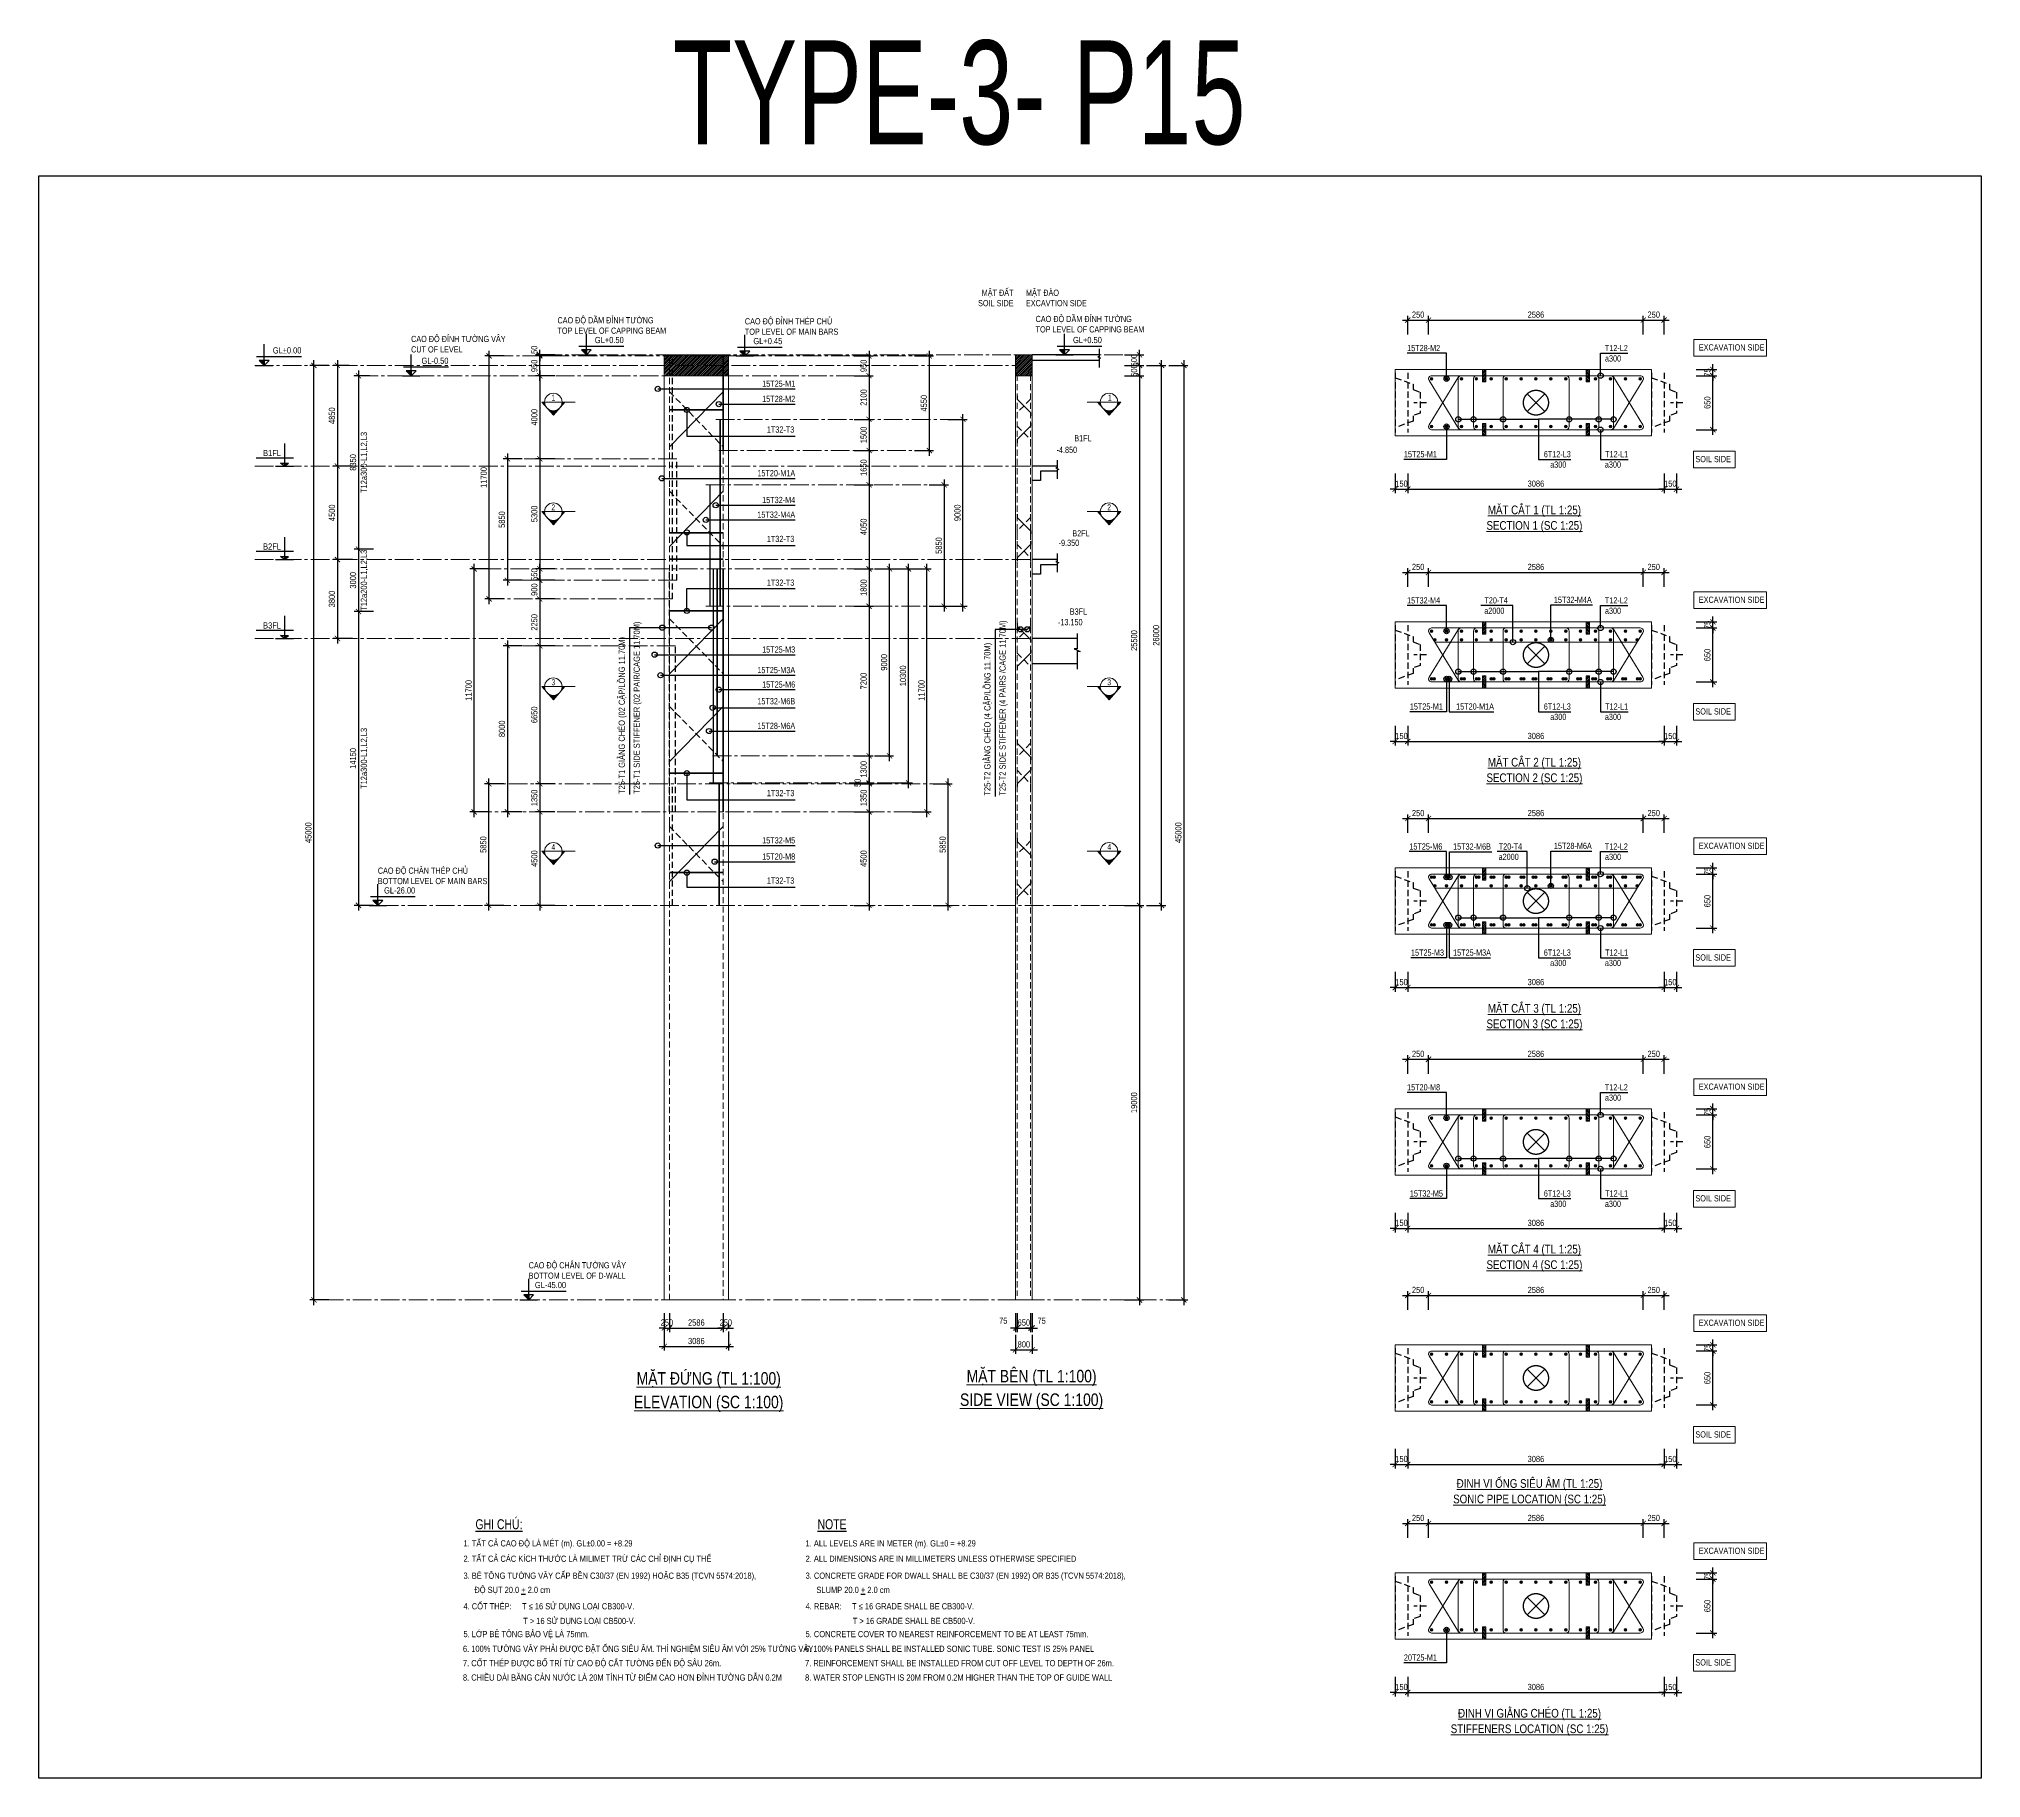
# Model space of a CAD drawing. Header units: millimetres. Extents: x 2746337 to 7547699, y -363432 to 15720.
# Drawn here: x 3156376 to 3249893, y -262419 to -178675 of the extents above; entities that cross this region are included whole.
import ezdxf
from ezdxf.enums import TextEntityAlignment as Align

# ---------------------------------------------------------------- set-up
doc = ezdxf.new("R2010")
doc.units = ezdxf.units.MM
doc.header["$LTSCALE"] = 1200
doc.header["$PDMODE"] = 3
for name, pattern in [('CENTER', [2, 1.25, -0.25, 0.25, -0.25]), ('CENTER2', [1.125, 0.75, -0.125, 0.125, -0.125]), ('CONTINOUS', [0]), ('HIDDEN', [0.375, 0.25, -0.125])]:
    doc.linetypes.add(name, pattern=pattern)
for name, color, linetype, lineweight in [('030_Label', 4, 'Continuous', 5), ('1', 9, 'Continuous', 13), ('5', 5, 'Continuous', 13), ('BOUND', 3, 'Continuous', 20), ('C1CO', 4, 'Continuous', 35), ('CODE', 3, 'Continuous', 15), ('CWS', 8, 'HIDDEN', 9), ('ENOTE', 2, 'Continuous', 15), ('GRID', 74, 'CENTER', 15), ('Grid line', 160, 'CENTER2', 5), ('HIDE', 8, 'HIDDEN', 13), ('K-THUOC', 1, 'Continuous', 18), ('LEADER', 8, 'Continuous', 9), ('MCT', 6, 'Continuous', 20), ('S-Beam - Cont', 60, 'Continuous', 25), ('T1CO', 4, 'Continuous', 20), ('T1HI', 4, 'HIDDEN', 13), ('T2CO', 4, 'Continuous', 30), ('T2HI', 4, 'HIDDEN', 13), ('TCCO', 4, 'Continuous', 35), ('TCHI', 4, 'HIDDEN', 30), ('TEXTEN', 3, 'Continuous', 13), ('TEXTMA', 2, 'Continuous', 13), ('TEXTVN', 2, 'Continuous', 20), ('TIE', 4, 'Continuous', 13)]:
    doc.layers.add(name, color=color, linetype=linetype, lineweight=lineweight)
for name, color, linetype in [('CDC.02.DIM', 1, 'Continuous'), ('CDC.04.HIDDEN', 8, 'HIDDEN'), ('CDC.06.TEXT', 2, 'Continuous'), ('CDC.10.HATCH', 251, 'Continuous'), ('CDC.11.NOTE', 8, 'Continuous'), ('MIE', 5, 'HIDDEN'), ('Q-Dim-line', 75, 'Continuous')]:
    doc.layers.add(name, color=color, linetype=linetype)
doc.styles.add('DB_Arial', font='arial.ttf', dxfattribs={"width": 0.8})
doc.styles.add('SMTEXT', font='arial.ttf', dxfattribs={"width": 0.75})
doc.styles.add('TEXTVN', font='VHELVCN.TTF', dxfattribs={"width": 0.8})
doc.styles.add('VNROMANS', font='VHAVAN.TTF', dxfattribs={"width": 0.8})
doc.dimstyles.new('BSV1-100', dxfattribs={"dimtxt": 300, "dimasz": 250, "dimexe": 200, "dimexo": 0, "dimgap": 108, "dimtad": 1, "dimdec": 0, "dimdsep": 46, "dimtxsty": 'SMTEXT', "dimblk": 'ARCHTICK', "dimcen": 100, "dimdle": 250, "dimclrd": 256, "dimclre": 256, "dimclrt": 1, "dimadec": 0, "dimazin": 0, "dimtfac": 1, "dimtdec": 0, "dimtix": 1, "dimtmove": 2, "dimatfit": 3, "dimfxl": 720, "dimfxlon": 1, "dimtolj": 1, "dimtzin": 0, "dimarcsym": 0})
doc.dimstyles.new('BSV25', dxfattribs={"dimtxt": 300, "dimasz": 250, "dimexe": 200, "dimexo": 0, "dimgap": 108, "dimtad": 1, "dimdec": 0, "dimlfac": 0.25, "dimdsep": 46, "dimtxsty": 'SMTEXT', "dimblk": 'ARCHTICK', "dimcen": 100, "dimdle": 250, "dimclrd": 256, "dimclre": 256, "dimclrt": 2, "dimadec": 0, "dimazin": 0, "dimtfac": 1, "dimtdec": 0, "dimtix": 1, "dimtmove": 2, "dimatfit": 3, "dimfxl": 800, "dimfxlon": 1, "dimtolj": 1, "dimtzin": 0, "dimarcsym": 0})

msp = doc.modelspace()

# ---------------------------------------------------------------- texts
at = {"layer": '030_Label', "style": 'VNROMANS', "width": 0.7}
msp.add_text('type-3- P15', height=5000, dxfattribs=at).set_placement((3200690.7, -181249.3), align=Align.MIDDLE_CENTER)
at = {"layer": 'ENOTE', "style": 'DB_Arial', "width": 0.8}
for s, p in [('-4.850', (3205376.1, -198611.7)), ('-9.350', (3205476.4, -203091.1)), ('-13.150', (3205443.4, -206909.5))]:
    msp.add_text(s, height=300, dxfattribs=at).set_placement(p)
at = {"layer": 'TEXTEN', "style": 'DB_Arial', "width": 0.8}
for s, p in [('T12-L2', (3232881.4, -193712.1)), ('6T12-L3', (3230135.2, -198822.1)), ('a300', (3229918.6, -199322.1)), ('T12-L1', (3232895.9, -198822.1)), ('T20-T4', (3227100.1, -205861.2)), ('T12-L2', (3232881.4, -205861.2)), ('6T12-L3', (3230135.2, -210971.2)), ('a300', (3229918.6, -211471.2)), ('T12-L1', (3232895.9, -210971.2)), ('T20-T4', (3227790.5, -217709.9)), ('T12-L2', (3232881.4, -217709.9)), ('6T12-L3', (3230135.2, -222819.9)), ('T12-L1', (3232895.9, -222819.9)), ('a300', (3229918.6, -223319.9)), ('T12-L2', (3232881.4, -229305.2)), ('6T12-L3', (3230135.2, -234415.2)), ('a300', (3229918.6, -234915.2)), ('T12-L1', (3232895.9, -234415.2))]:
    msp.add_text(s, height=300, dxfattribs=at).set_placement(p, align=Align.RIGHT)
for s, p in [('a300', (3231782, -194212.1)), ('a300', (3231775.9, -199322.1)), ('a2000', (3225969.7, -206361.2)), ('a300', (3231782, -206361.2)), ('a300', (3231775.9, -211471.2)), ('a2000', (3226660.1, -218209.9)), ('a300', (3231782, -218209.9)), ('a300', (3231775.9, -223319.9)), ('a300', (3231782, -229805.2)), ('a300', (3231775.9, -234915.2))]:
    msp.add_text(s, height=300, dxfattribs=at).set_placement(p)
at = {"layer": 'TEXTMA', "style": 'DB_Arial', "width": 0.8}
for s, p in [('15T28-M2', (3222255.5, -193712.1)), ('15T25-M1', (3222100.3, -198822.1)), ('15T32-M4', (3222251.9, -205861.2)), ('15T32-M4A', (3229322.2, -205833.2)), ('15T25-M1', (3222385.5, -210971.2)), ('15T20-M1A', (3224614.6, -210971.2)), ('15T25-M6', (3222360.9, -217709.9)), ('15T32-M6B', (3224467.4, -217712)), ('15T28-M6A', (3229322.2, -217681.9)), ('15T25-M3', (3222441.2, -222819.9)), ('15T25-M3A', (3224468.7, -222819.9)), ('15T20-M8', (3222251.9, -229305.2)), ('15T32-M5', (3222388.5, -234415.2)), ('20T25-M1', (3222100.3, -256760.5))]:
    msp.add_text(s, height=300, dxfattribs=at).set_placement(p)
for s, p in [('15T25-M1', (3192792.2, -195426.7)), ('15T28-M2', (3192792.2, -196161.7)), ('1T32-T3', (3192748, -197635.4)), ('15T20-M1A', (3192792.2, -199737.6)), ('15T32-M4', (3192792.2, -201027.8)), ('15T32-M4A', (3192792.2, -201733.9)), ('1T32-T3', (3192748, -202903.7)), ('1T32-T3', (3192748, -205007.9)), ('15T25-M3', (3192792.2, -208227.1)), ('15T25-M3A', (3192792.2, -209215.7)), ('15T32-M6B', (3192792.2, -210717.9)), ('15T25-M6', (3192792.2, -209910.3)), ('15T28-M6A', (3192792.2, -211903.6)), ('1T32-T3', (3192748, -215138.5)), ('15T32-M5', (3192792.2, -217414.5)), ('15T20-M8', (3192792.2, -218194.5)), ('1T32-T3', (3192748, -219351.4))]:
    msp.add_text(s, height=300, rotation=360, dxfattribs=at).set_placement(p, align=Align.RIGHT)
at = {"layer": 'TEXTVN', "style": 'DB_Arial', "width": 0.8}
for s, p in [('MẶT ĐẤT', (3203303.4, -191049.1)), ('SOIL SIDE', (3203303.4, -191549.1)), ('SOIL SIDE', (3237841.9, -199057.8)), ('SOIL SIDE', (3237841.9, -211206.9)), ('SOIL SIDE', (3237841.9, -223055.6)), ('SOIL SIDE', (3237841.9, -234651)), ('SOIL SIDE', (3237841.9, -246018.2)), ('SOIL SIDE', (3237841.9, -256996.2))]:
    msp.add_text(s, height=300, dxfattribs=at).set_placement(p, align=Align.RIGHT)
for s, p in [('MẶT ĐÀO', (3203903.4, -191049.1)), ('EXCAVTION SIDE', (3203903.4, -191549.1)), ('TOP LEVEL OF CAPPING BEAM', (3181345.8, -192874.7)), ('CAO ĐỘ DẦM ĐỈNH TƯỜNG', (3181345.8, -192374.7)), ('TOP LEVEL OF MAIN BARS', (3190369.1, -192924.7)), ('CAO ĐỘ ĐỈNH THÉP CHỦ', (3190369.1, -192424.7)), ('TOP LEVEL OF CAPPING BEAM', (3204367.1, -192811.9)), ('CAO ĐỘ DẦM ĐỈNH TƯỜNG', (3204367.1, -192311.9)), ('CAO ĐỘ ĐỈNH TƯỜNG VÂY', (3174298.4, -193274.7)), ('CUT OF LEVEL', (3174298.4, -193774.7)), ('EXCAVATION SIDE', (3236299.5, -193681.2)), ('B1FL', (3206229.5, -198052.6)), ('B2FL', (3206135, -202634.9)), ('EXCAVATION SIDE', (3236299.5, -205830.3)), ('B3FL', (3206013.1, -206399.1)), ('EXCAVATION SIDE', (3236299.5, -217679)), ('CAO ĐỘ CHÂN THÉP CHỦ', (3172696.9, -218874.7)), ('BOTTOM LEVEL OF MAIN BARS', (3172696.9, -219374.7)), ('EXCAVATION SIDE', (3236299.5, -229274.4)), ('CAO ĐỘ CHÂN TƯỜNG VÂY', (3179959.8, -237874.7)), ('BOTTOM LEVEL OF D-WALL', (3179959.8, -238374.7)), ('EXCAVATION SIDE', (3236299.5, -240641.6)), ('EXCAVATION SIDE', (3236299.5, -251619.6))]:
    msp.add_text(s, height=300, dxfattribs=at).set_placement(p)
for s, p in [('%%UMẶT CẮT 1 (TL 1:25)', (3228384.6, -201354)), ('%%USECTION 1 (SC 1:25)', (3228384.6, -202154)), ('%%UMẶT CẮT 2 (TL 1:25)', (3228384.6, -213503)), ('%%USECTION 2 (SC 1:25)', (3228384.6, -214303)), ('%%UMẶT CẮT 3 (TL 1:25)', (3228384.6, -225351.7)), ('%%USECTION 3 (SC 1:25)', (3228384.6, -226151.7)), ('%%USECTION 4 (SC 1:25)', (3228384.6, -237747.1)), ('%%UMẶT CẮT 4 (TL 1:25)', (3228384.6, -236947.1)), ('%%USONIC PIPE LOCATION (SC 1:25)', (3228148.2, -249029.7)), ('%%UĐỊNH VỊ ỐNG SIÊU ÂM (TL 1:25)', (3228148.2, -248229.7)), ('%%UĐỊNH VỊ GIẰNG CHÉO (TL 1:25)', (3228148.2, -259292.3)), ('%%USTIFFENERS LOCATION (SC 1:25)', (3228148.2, -260092.3))]:
    msp.add_text(s, height=420, rotation=360, dxfattribs=at).set_placement(p, align=Align.MIDDLE)
at = {"layer": 'TEXTVN', "lineweight": 20, "style": 'SMTEXT', "width": 0.75}
for s, p in [('T25-T1 GIẰNG CHÉO (02 CẶP/LỒNG 11.70M)', (3184591, -215030.6)), ('T25-T1 SIDE STIFFENER (02 PAIR/CAGE 11.70M)', (3185311, -215030.6)), ('T25-T2 SIDE STIFFENER (4 PAIRS /CAGE 11.70M)', (3202925.2, -215112.1)), ('T25-T2 GIẰNG CHÉO (4 CẶP/LỒNG 11.70M)', (3202195.2, -215112.1))]:
    msp.add_text(s, height=300, rotation=90, dxfattribs=at).set_placement(p)
at = {"layer": 'TEXTVN', "style": 'DB_Arial', "width": 0.8}
for s, p in [('%%UMẶT ĐỨNG (TL 1:100)', (3188627.6, -243181.7)), ('%%UMẶT BÊN (TL 1:100)', (3204173.1, -243070.6)), ('%%UELEVATION (SC 1:100)', (3188627.6, -244381.7)), ('%%USIDE VIEW (SC 1:100)', (3204173.1, -244270.6))]:
    msp.add_text(s, height=600, dxfattribs=at).set_placement(p, align=Align.MIDDLE)

# ---------------------------------------------------------------- blocks, each defined once
blk = doc.blocks.new('cws800')
at = {"layer": 'CDC.04.HIDDEN'}
for p, q in [((-600, 1440), (-600, -1440)), ((0, 1440), (0, -1440))]:
    blk.add_line(p, q, dxfattribs=at)
for points in [[(0, 1200), (-860, 888), (-860, 627), (-1200, 507), (-1200, -507), (-860, -627), (-860, -888), (0, -1200)], [(-1500, 0), (-900, 0)]]:
    blk.add_lwpolyline(points, dxfattribs=at)
blk = doc.blocks.new('_ArchTick')
at = {"color": 0, "linetype": 'ByBlock', "const_width": 0.15}
blk.add_lwpolyline([(-0.5, -0.5), (0.5, 0.5)], dxfattribs=at)
blk = doc.blocks.new('*D2132')
at = {"layer": 'Defpoints', "color": 0, "transparency": 16777216}
for p in [(3235866, -194892), (3236974, -194892), (3235866, -197492)]:
    blk.add_point(p, dxfattribs=at)
at = {"layer": 'K-THUOC', "lineweight": -2, "transparency": 16777216}
for p, q in [((3236174, -194892), (3237174, -194892)), ((3236974, -197742), (3236974, -194642)), ((3236174, -197492), (3237174, -197492))]:
    blk.add_line(p, q, dxfattribs=at)
at = {"layer": 'K-THUOC', "lineweight": -2, "transparency": 16777216, "xscale": 250, "yscale": 250, "zscale": 250}
for p, rotation in [((3236974, -194892), 90), ((3236974, -197492), 270)]:
    blk.add_blockref('_ArchTick', p, dxfattribs=dict(at, rotation=rotation))
at = {"layer": 'K-THUOC', "color": 2, "transparency": 16777216, "insert": (3236712, -196192), "char_height": 300, "attachment_point": 5, "rotation": 90, "style": 'SMTEXT'}
blk.add_mtext('\\A1;650', dxfattribs=at)
blk = doc.blocks.new('*D2133')
at = {"layer": 'Defpoints', "color": 0, "transparency": 16777216}
for p in [(3235866, -194592), (3235866, -194892), (3236974, -194592)]:
    blk.add_point(p, dxfattribs=at)
at = {"layer": 'K-THUOC', "lineweight": -2, "transparency": 16777216}
for p, q in [((3236974, -194592), (3236974, -194342)), ((3236174, -194592), (3237174, -194592)), ((3236174, -194892), (3237174, -194892)), ((3236974, -194892), (3236974, -194592)), ((3236974, -194892), (3236974, -195142))]:
    blk.add_line(p, q, dxfattribs=at)
at = {"layer": 'K-THUOC', "lineweight": -2, "transparency": 16777216, "xscale": 250, "yscale": 250, "zscale": 250}
for p, rotation in [((3236974, -194592), 270), ((3236974, -194892), 90)]:
    blk.add_blockref('_ArchTick', p, dxfattribs=dict(at, rotation=rotation))
at = {"layer": 'K-THUOC', "color": 2, "transparency": 16777216, "insert": (3236713, -194742), "char_height": 300, "attachment_point": 5, "rotation": 90, "style": 'SMTEXT'}
blk.add_mtext('\\A1;75', dxfattribs=at)
blk = doc.blocks.new('*D2134')
at = {"layer": 'Defpoints', "color": 0, "transparency": 16777216}
for p in [(3221684, -199604), (3222284, -199604), (3222284, -200354)]:
    blk.add_point(p, dxfattribs=at)
at = {"layer": 'K-THUOC', "lineweight": -2, "transparency": 16777216}
for p, q in [((3221684, -199604), (3221684, -200554)), ((3222284, -199604), (3222284, -200554)), ((3221684, -200354), (3221434, -200354)), ((3221684, -200354), (3222284, -200354)), ((3222284, -200354), (3222534, -200354))]:
    blk.add_line(p, q, dxfattribs=at)
at = {"layer": 'K-THUOC', "lineweight": -2, "transparency": 16777216, "xscale": 250, "yscale": 250, "zscale": 250}
blk.add_blockref('_ArchTick', (3221684, -200354), dxfattribs=at)
at = {"layer": 'K-THUOC', "lineweight": -2, "transparency": 16777216, "xscale": 250, "yscale": 250, "zscale": 250, "rotation": 180}
blk.add_blockref('_ArchTick', (3222284, -200354), dxfattribs=at)
at = {"layer": 'K-THUOC', "color": 2, "transparency": 16777216, "insert": (3221984, -200093), "char_height": 300, "attachment_point": 5, "style": 'SMTEXT'}
blk.add_mtext('\\A1;150', dxfattribs=at)
blk = doc.blocks.new('*D2135')
at = {"layer": 'Defpoints', "color": 0, "transparency": 16777216}
for p in [(3234628, -199604), (3235228, -199604), (3235228, -200354)]:
    blk.add_point(p, dxfattribs=at)
at = {"layer": 'K-THUOC', "lineweight": -2, "transparency": 16777216}
for p, q in [((3234628, -199604), (3234628, -200554)), ((3235228, -199604), (3235228, -200554)), ((3234628, -200354), (3234378, -200354)), ((3234628, -200354), (3235228, -200354)), ((3235228, -200354), (3235478, -200354))]:
    blk.add_line(p, q, dxfattribs=at)
at = {"layer": 'K-THUOC', "lineweight": -2, "transparency": 16777216, "xscale": 250, "yscale": 250, "zscale": 250}
blk.add_blockref('_ArchTick', (3234628, -200354), dxfattribs=at)
at = {"layer": 'K-THUOC', "lineweight": -2, "transparency": 16777216, "xscale": 250, "yscale": 250, "zscale": 250, "rotation": 180}
blk.add_blockref('_ArchTick', (3235228, -200354), dxfattribs=at)
at = {"layer": 'K-THUOC', "color": 2, "transparency": 16777216, "insert": (3234928, -200093), "char_height": 300, "attachment_point": 5, "style": 'SMTEXT'}
blk.add_mtext('\\A1;150', dxfattribs=at)
blk = doc.blocks.new('*D2136')
at = {"layer": 'Defpoints', "color": 0, "transparency": 16777216}
for p in [(3223284, -192216), (3222284, -192907), (3223284, -192907)]:
    blk.add_point(p, dxfattribs=at)
at = {"layer": 'K-THUOC', "lineweight": -2, "transparency": 16777216}
for p, q in [((3222034, -192216), (3223534, -192216)), ((3222284, -192907), (3222284, -192016)), ((3223284, -192907), (3223284, -192016))]:
    blk.add_line(p, q, dxfattribs=at)
at = {"layer": 'K-THUOC', "lineweight": -2, "transparency": 16777216, "xscale": 250, "yscale": 250, "zscale": 250, "rotation": 180}
blk.add_blockref('_ArchTick', (3222284, -192216), dxfattribs=at)
at = {"layer": 'K-THUOC', "lineweight": -2, "transparency": 16777216, "xscale": 250, "yscale": 250, "zscale": 250}
blk.add_blockref('_ArchTick', (3223284, -192216), dxfattribs=at)
at = {"layer": 'K-THUOC', "color": 2, "transparency": 16777216, "insert": (3222784, -191955), "char_height": 300, "attachment_point": 5, "style": 'SMTEXT'}
blk.add_mtext('\\A1;250', dxfattribs=at)
blk = doc.blocks.new('*D2137')
at = {"layer": 'Defpoints', "color": 0, "transparency": 16777216}
for p in [(3233627, -192216), (3223284, -192907), (3233627, -192907)]:
    blk.add_point(p, dxfattribs=at)
at = {"layer": 'K-THUOC', "lineweight": -2, "transparency": 16777216}
for p, q in [((3223034, -192216), (3233877, -192216)), ((3223284, -192907), (3223284, -192016)), ((3233627, -192907), (3233627, -192016))]:
    blk.add_line(p, q, dxfattribs=at)
at = {"layer": 'K-THUOC', "lineweight": -2, "transparency": 16777216, "xscale": 250, "yscale": 250, "zscale": 250, "rotation": 180}
blk.add_blockref('_ArchTick', (3223284, -192216), dxfattribs=at)
at = {"layer": 'K-THUOC', "lineweight": -2, "transparency": 16777216, "xscale": 250, "yscale": 250, "zscale": 250}
blk.add_blockref('_ArchTick', (3233627, -192216), dxfattribs=at)
at = {"layer": 'K-THUOC', "color": 2, "transparency": 16777216, "insert": (3228456, -191955), "char_height": 300, "attachment_point": 5, "style": 'SMTEXT'}
blk.add_mtext('\\A1;2586', dxfattribs=at)
blk = doc.blocks.new('*D2138')
at = {"layer": 'Defpoints', "color": 0, "transparency": 16777216}
for p in [(3222284, -199604), (3234628, -199604), (3234628, -200354)]:
    blk.add_point(p, dxfattribs=at)
at = {"layer": 'K-THUOC', "lineweight": -2, "transparency": 16777216}
for p, q in [((3222284, -199604), (3222284, -200554)), ((3234628, -199604), (3234628, -200554)), ((3222034, -200354), (3234878, -200354))]:
    blk.add_line(p, q, dxfattribs=at)
at = {"layer": 'K-THUOC', "lineweight": -2, "transparency": 16777216, "xscale": 250, "yscale": 250, "zscale": 250, "rotation": 180}
blk.add_blockref('_ArchTick', (3222284, -200354), dxfattribs=at)
at = {"layer": 'K-THUOC', "lineweight": -2, "transparency": 16777216, "xscale": 250, "yscale": 250, "zscale": 250}
blk.add_blockref('_ArchTick', (3234628, -200354), dxfattribs=at)
at = {"layer": 'K-THUOC', "color": 2, "transparency": 16777216, "insert": (3228456, -200093), "char_height": 300, "attachment_point": 5, "style": 'SMTEXT'}
blk.add_mtext('\\A1;3086', dxfattribs=at)
blk = doc.blocks.new('*D2139')
at = {"layer": 'Defpoints', "color": 0, "transparency": 16777216}
for p in [(3234628, -192216), (3233627, -192907), (3234628, -192907)]:
    blk.add_point(p, dxfattribs=at)
at = {"layer": 'K-THUOC', "lineweight": -2, "transparency": 16777216}
for p, q in [((3233377, -192216), (3234878, -192216)), ((3233627, -192907), (3233627, -192016)), ((3234628, -192907), (3234628, -192016))]:
    blk.add_line(p, q, dxfattribs=at)
at = {"layer": 'K-THUOC', "lineweight": -2, "transparency": 16777216, "xscale": 250, "yscale": 250, "zscale": 250, "rotation": 180}
blk.add_blockref('_ArchTick', (3233627, -192216), dxfattribs=at)
at = {"layer": 'K-THUOC', "lineweight": -2, "transparency": 16777216, "xscale": 250, "yscale": 250, "zscale": 250}
blk.add_blockref('_ArchTick', (3234628, -192216), dxfattribs=at)
at = {"layer": 'K-THUOC', "color": 2, "transparency": 16777216, "insert": (3234128, -191955), "char_height": 300, "attachment_point": 5, "style": 'SMTEXT'}
blk.add_mtext('\\A1;250', dxfattribs=at)
blk = doc.blocks.new('mct1')
at = {"lineweight": 9}
h = blk.add_hatch(color=256, dxfattribs=at)
h.dxf.hatch_style = 1
h.paths.add_polyline_path([(-16, 0, 1), (16, 0, 1)])
blk.add_circle((0, 0), 16, dxfattribs=at)
blk = doc.blocks.new('tremie')
at = {"layer": 'MIE', "color": 74, "ltscale": 1000}
for p, q in [((424, -424), (-424, 424)), ((424, 424), (-424, -424))]:
    blk.add_line(p, q, dxfattribs=at)
at = {"layer": 'MIE', "ltscale": 500}
blk.add_circle((0, 0), 600, dxfattribs=at)
blk = doc.blocks.new('sp')
at = {"layer": '5', "lineweight": 20}
h = blk.add_hatch(dxfattribs=at)
h.set_pattern_fill('ANSI31', color=256, scale=500)
h.set_pattern_definition([(45, (0, 0), (-44.194, 44.194), [])])
h.paths.add_polyline_path([(80, 300), (-80, 300), (-80, -300), (80, -300)])
blk.add_lwpolyline([(-80, -300), (80, -300), (80, 300), (-80, 300)], close=True, dxfattribs=at)
blk = doc.blocks.new('A$C7e6bd379')
at = {"layer": 'CDC.06.TEXT', "linetype": 'Continuous', "style": 'SMTEXT', "width": 0.75}
for s, p in [('%%UGHI CHÚ:', (0, 480)), ('%%UNOTE', (16471, 480))]:
    blk.add_text(s, height=480, dxfattribs=at).set_placement(p, align=Align.TOP_LEFT)
at = {"layer": 'CDC.06.TEXT', "style": 'SMTEXT', "width": 0.75}
for s, p in [('1. TẤT CẢ CAO ĐỘ LÀ MÉT (m). GL%%P0.00 = +8.29 ', (-576, -831)), ('1. ALL LEVELS ARE IN METER (m). GL%%P0 = +8.29 ', (15895, -831)), ('2. TẤT CẢ CÁC KÍCH THƯỚC LÀ MILIMET TRỪ CÁC CHỈ ĐỊNH CỤ THỂ', (-576, -1570)), ('2. ALL DIMENSIONS ARE IN MILLIMETERS UNLESS OTHERWISE SPECIFIED', (15895, -1570)), ('3. BÊ TÔNG TƯỜNG VÂY CẤP BỀN C30/37 (EN 1992) HOẶC B35 (TCVN 5574:2018),', (-576, -2387)), ('ĐỘ SỤT 20.0 %%U+%%U 2.0 cm', (-53, -3072)), ('3. CONCRETE GRADE FOR DWALL SHALL BE C30/37 (EN 1992) OR B35 (TCVN 5574:2018),', (15895, -2387)), ('SLUMP 20.0 %%U+%%U 2.0 cm', (16418, -3072)), ('4. CỐT THÉP:     T ≤ 16 SỬ DỤNG LOẠI CB300-V.', (-576, -3860)), ('4. REBAR:     T ≤ 16 GRADE SHALL BE CB300-V.', (15895, -3860)), ('                             T > 16 SỬ DỤNG LOẠI CB500-V.', (-601, -4567)), ('                       T > 16 GRADE SHALL BE CB500-V.', (15869, -4567)), ('6. 100%%% TƯỜNG VÂY PHẢI ĐƯỢC ĐẶT ỐNG SIÊU ÂM. THÍ NGHIỆM SIÊU ÂM VỚI 25%%% TƯỜNG VÂY.', (-601, -5905)), ('5. LỚP BÊ TÔNG BẢO VỆ LÀ 75mm.', (-576, -5198)), ('6. 100%%% PANELS SHALL BE INSTALLED SONIC TUBE. SONIC TEST IS 25%%% PANEL ', (15869, -5905)), ('5. CONCRETE COVER TO NEAREST REINFORCEMENT TO BE AT LEAST 75mm.', (15895, -5198)), ('7. CỐT THÉP ĐƯỢC BỐ TRÍ TỪ CAO ĐỘ CẮT TƯỜNG ĐẾN ĐỘ SÂU 26m. ', (-601, -6598)), ('7. REINFORCEMENT SHALL BE INSTALLED FROM CUT OFF LEVEL TO DEPTH OF 26m. ', (15869, -6598)), ('8. CHIỀU DÀI BĂNG CẢN NƯỚC LÀ 20M TÍNH TỪ ĐIỂM CAO HƠN ĐỈNH TƯỜNG DẪN 0.2M', (-601, -7291)), ('8. WATER STOP LENGTH IS 20M FROM 0.2M HIGHER THAN THE TOP OF GUIDE WALL', (15869, -7291))]:
    blk.add_text(s, height=300, dxfattribs=at).set_placement(p)
blk = doc.blocks.new('*D2140')
at = {"layer": 'Defpoints', "color": 0, "transparency": 16777216}
for p in [(3203402, -240295), (3204202, -240295), (3204202, -241795)]:
    blk.add_point(p, dxfattribs=at)
at = {"layer": 'K-THUOC', "lineweight": -2, "transparency": 16777216}
for p, q in [((3203402, -241075), (3203402, -241995)), ((3204202, -241075), (3204202, -241995)), ((3203152, -241795), (3204452, -241795))]:
    blk.add_line(p, q, dxfattribs=at)
at = {"layer": 'K-THUOC', "lineweight": -2, "transparency": 16777216, "xscale": 250, "yscale": 250, "zscale": 250, "rotation": 180}
blk.add_blockref('_ArchTick', (3203402, -241795), dxfattribs=at)
at = {"layer": 'K-THUOC', "lineweight": -2, "transparency": 16777216, "xscale": 250, "yscale": 250, "zscale": 250}
blk.add_blockref('_ArchTick', (3204202, -241795), dxfattribs=at)
at = {"layer": 'K-THUOC', "color": 1, "transparency": 16777216, "insert": (3203802, -241534), "char_height": 300, "attachment_point": 5, "style": 'SMTEXT'}
blk.add_mtext('\\A1;800', dxfattribs=at)
blk = doc.blocks.new('*D2141')
at = {"layer": 'Defpoints', "color": 0, "transparency": 16777216}
for p in [(3203402, -239995), (3203477, -239995), (3203477, -240745)]:
    blk.add_point(p, dxfattribs=at)
at = {"layer": 'K-THUOC', "lineweight": -2, "transparency": 16777216}
for p, q in [((3203402, -240025), (3203402, -240945)), ((3203477, -240025), (3203477, -240945)), ((3203402, -240745), (3203152, -240745)), ((3203402, -240745), (3203477, -240745)), ((3203477, -240745), (3203727, -240745))]:
    blk.add_line(p, q, dxfattribs=at)
at = {"layer": 'K-THUOC', "lineweight": -2, "transparency": 16777216, "xscale": 250, "yscale": 250, "zscale": 250}
blk.add_blockref('_ArchTick', (3203402, -240745), dxfattribs=at)
at = {"layer": 'K-THUOC', "lineweight": -2, "transparency": 16777216, "xscale": 250, "yscale": 250, "zscale": 250, "rotation": 180}
blk.add_blockref('_ArchTick', (3203477, -240745), dxfattribs=at)
at = {"layer": 'K-THUOC', "color": 1, "transparency": 16777216, "insert": (3202811, -240395), "char_height": 300, "attachment_point": 5, "style": 'SMTEXT'}
blk.add_mtext('\\A1;75', dxfattribs=at)
blk = doc.blocks.new('*D2142')
at = {"layer": 'Defpoints', "color": 0, "transparency": 16777216}
for p in [(3203477, -239995), (3204127, -239995), (3204127, -240745)]:
    blk.add_point(p, dxfattribs=at)
at = {"layer": 'K-THUOC', "lineweight": -2, "transparency": 16777216}
for p, q in [((3203477, -240025), (3203477, -240945)), ((3204127, -240025), (3204127, -240945)), ((3203477, -240745), (3203227, -240745)), ((3203477, -240745), (3204127, -240745)), ((3204127, -240745), (3204377, -240745))]:
    blk.add_line(p, q, dxfattribs=at)
at = {"layer": 'K-THUOC', "lineweight": -2, "transparency": 16777216, "xscale": 250, "yscale": 250, "zscale": 250}
blk.add_blockref('_ArchTick', (3203477, -240745), dxfattribs=at)
at = {"layer": 'K-THUOC', "lineweight": -2, "transparency": 16777216, "xscale": 250, "yscale": 250, "zscale": 250, "rotation": 180}
blk.add_blockref('_ArchTick', (3204127, -240745), dxfattribs=at)
at = {"layer": 'K-THUOC', "color": 1, "transparency": 16777216, "insert": (3203802, -240484), "char_height": 300, "attachment_point": 5, "style": 'SMTEXT'}
blk.add_mtext('\\A1;650', dxfattribs=at)
blk = doc.blocks.new('*D2143')
at = {"layer": 'Defpoints', "color": 0, "transparency": 16777216}
for p in [(3204127, -239995), (3204202, -239995), (3204202, -240745)]:
    blk.add_point(p, dxfattribs=at)
at = {"layer": 'K-THUOC', "lineweight": -2, "transparency": 16777216}
for p, q in [((3204127, -240025), (3204127, -240945)), ((3204202, -240025), (3204202, -240945)), ((3204127, -240745), (3203877, -240745)), ((3204127, -240745), (3204202, -240745)), ((3204202, -240745), (3204452, -240745))]:
    blk.add_line(p, q, dxfattribs=at)
at = {"layer": 'K-THUOC', "lineweight": -2, "transparency": 16777216, "xscale": 250, "yscale": 250, "zscale": 250}
blk.add_blockref('_ArchTick', (3204127, -240745), dxfattribs=at)
at = {"layer": 'K-THUOC', "lineweight": -2, "transparency": 16777216, "xscale": 250, "yscale": 250, "zscale": 250, "rotation": 180}
blk.add_blockref('_ArchTick', (3204202, -240745), dxfattribs=at)
at = {"layer": 'K-THUOC', "color": 1, "transparency": 16777216, "insert": (3204658, -240395), "char_height": 300, "attachment_point": 5, "style": 'SMTEXT'}
blk.add_mtext('\\A1;75', dxfattribs=at)
blk = doc.blocks.new('*D2144')
at = {"layer": 'Defpoints', "color": 0, "transparency": 16777216}
for p in [(3169617, -194395), (3171140, -194395), (3174260, -239395)]:
    blk.add_point(p, dxfattribs=at)
at = {"layer": 'K-THUOC', "lineweight": -2, "transparency": 16777216}
for p, q in [((3170337, -194395), (3169417, -194395)), ((3169617, -239645), (3169617, -194145)), ((3170337, -239395), (3169417, -239395))]:
    blk.add_line(p, q, dxfattribs=at)
at = {"layer": 'K-THUOC', "lineweight": -2, "transparency": 16777216, "xscale": 250, "yscale": 250, "zscale": 250}
for p, rotation in [((3169617, -194395), 90), ((3169617, -239395), 270)]:
    blk.add_blockref('_ArchTick', p, dxfattribs=dict(at, rotation=rotation))
at = {"layer": 'K-THUOC', "color": 1, "transparency": 16777216, "insert": (3169356, -216895), "char_height": 300, "attachment_point": 5, "rotation": 90, "style": 'SMTEXT'}
blk.add_mtext('\\A1;45000', dxfattribs=at)
blk = doc.blocks.new('*D2145')
at = {"layer": 'Defpoints', "color": 0, "transparency": 16777216}
for p in [(3186489, -203245), (3171765, -206245), (3186489, -206245)]:
    blk.add_point(p, dxfattribs=at)
at = {"layer": 'K-THUOC', "lineweight": -2, "transparency": 16777216}
for p, q in [((3172485, -203245), (3171565, -203245)), ((3171765, -202995), (3171765, -206495)), ((3172485, -206245), (3171565, -206245))]:
    blk.add_line(p, q, dxfattribs=at)
at = {"layer": 'K-THUOC', "lineweight": -2, "transparency": 16777216, "xscale": 250, "yscale": 250, "zscale": 250}
for p, rotation in [((3171765, -203245), 90), ((3171765, -206245), 270)]:
    blk.add_blockref('_ArchTick', p, dxfattribs=dict(at, rotation=rotation))
at = {"layer": 'K-THUOC', "color": 1, "transparency": 16777216, "char_height": 300, "attachment_point": 5, "rotation": 90, "style": 'SMTEXT'}
for s, insert in [('\\A1;T12a200-L1,L2,L3', (3172053, -204745)), ('\\A1;3000', (3171504, -204745))]:
    blk.add_mtext(s, dxfattribs=dict(at, insert=insert))
blk = doc.blocks.new('*D2146')
at = {"layer": 'Defpoints', "color": 0, "transparency": 16777216}
for p in [(3186489, -206245), (3171765, -220395), (3178568, -220395)]:
    blk.add_point(p, dxfattribs=at)
at = {"layer": 'K-THUOC', "lineweight": -2, "transparency": 16777216}
for p, q in [((3172485, -206245), (3171565, -206245)), ((3171765, -205995), (3171765, -220645)), ((3172485, -220395), (3171565, -220395))]:
    blk.add_line(p, q, dxfattribs=at)
at = {"layer": 'K-THUOC', "lineweight": -2, "transparency": 16777216, "xscale": 250, "yscale": 250, "zscale": 250}
for p, rotation in [((3171765, -206245), 90), ((3171765, -220395), 270)]:
    blk.add_blockref('_ArchTick', p, dxfattribs=dict(at, rotation=rotation))
at = {"layer": 'K-THUOC', "color": 1, "transparency": 16777216, "char_height": 300, "attachment_point": 5, "rotation": 90, "style": 'SMTEXT'}
for s, insert in [('\\A1;T12a300-L1,L2,L3', (3172053, -213320)), ('\\A1;14150', (3171504, -213320))]:
    blk.add_mtext(s, dxfattribs=dict(at, insert=insert))
blk = doc.blocks.new('SIGSEC')
at = {"layer": '1', "lineweight": 9}
h = blk.add_hatch(color=256, dxfattribs=at)
h.dxf.hatch_style = 1
h.paths.add_polyline_path([(-420, 0), (-560, 0), (-315, -278, -0.182676)])
h = blk.add_hatch(color=256, dxfattribs=at)
h.dxf.hatch_style = 1
h.paths.add_polyline_path([(560, 0), (420, 0, -0.182676), (315, -278)])
h = blk.add_hatch(color=256, dxfattribs=at)
h.dxf.hatch_style = 1
h.paths.add_polyline_path([(315, -278, -0.451416), (-315, -278), (0, -635)])
at = {"layer": '1', "lineweight": 9, "elevation": 0}
blk.add_lwpolyline([(1050, 0), (-560, 0), (0, -635), (560, 0)], dxfattribs=at)
at = {"layer": '1', "lineweight": 9}
blk.add_circle((0, 0), 420, dxfattribs=at)
at = {"layer": 'BOUND', "lineweight": 9, "style": 'TEXTVN', "width": 0.8}
blk.add_attdef('SEC', text='', height=280, dxfattribs=at).set_placement((0, 210, 0), align=Align.MIDDLE_CENTER)
blk = doc.blocks.new('*D2147')
at = {"layer": 'Defpoints', "color": 0, "transparency": 16777216}
for p in [(3172315, -194895), (3171765, -203245), (3186489, -203245)]:
    blk.add_point(p, dxfattribs=at)
at = {"layer": 'K-THUOC', "lineweight": -2, "transparency": 16777216}
for p, q in [((3172315, -194895), (3171565, -194895)), ((3171765, -194645), (3171765, -203495)), ((3172485, -203245), (3171565, -203245))]:
    blk.add_line(p, q, dxfattribs=at)
at = {"layer": 'K-THUOC', "lineweight": -2, "transparency": 16777216, "xscale": 250, "yscale": 250, "zscale": 250}
for p, rotation in [((3171765, -194895), 90), ((3171765, -203245), 270)]:
    blk.add_blockref('_ArchTick', p, dxfattribs=dict(at, rotation=rotation))
at = {"layer": 'K-THUOC', "color": 1, "transparency": 16777216, "char_height": 300, "attachment_point": 5, "rotation": 90, "style": 'SMTEXT'}
for s, insert in [('\\A1;T12a300-L1,L2,L3', (3172053, -199070)), ('\\A1;8350', (3171504, -199070))]:
    blk.add_mtext(s, dxfattribs=dict(at, insert=insert))
blk = doc.blocks.new('tag_cd')
at = {"layer": 'CDC.10.HATCH'}
blk.add_hatch(color=256, dxfattribs=at).paths.add_polyline_path([(180, 240), (420, 0), (420, 240)])
at = {"layer": 'CDC.02.DIM'}
for points in [[(420, 240), (420, 0), (660, 240), (180, 240), (420, 0), (420, 1020)], [(0, 0), (840, 0)], [(60, 420), (2220, 420)]]:
    blk.add_lwpolyline(points, dxfattribs=at)
at = {"layer": 'CDC.06.TEXT', "ltscale": 0.5, "style": 'SMTEXT', "width": 0.75}
blk.add_attdef('CD', text='', height=300, dxfattribs=at).set_placement((2220, 570), align=Align.RIGHT)
blk = doc.blocks.new('*D2148')
at = {"layer": 'Defpoints', "color": 0, "transparency": 16777216}
for p in [(3171312, -194395), (3170750, -199245), (3204459, -199245)]:
    blk.add_point(p, dxfattribs=at)
at = {"layer": 'K-THUOC', "lineweight": -2, "transparency": 16777216}
for p, q in [((3171312, -194395), (3170550, -194395)), ((3170750, -194145), (3170750, -199495)), ((3171470, -199245), (3170550, -199245))]:
    blk.add_line(p, q, dxfattribs=at)
at = {"layer": 'K-THUOC', "lineweight": -2, "transparency": 16777216, "xscale": 250, "yscale": 250, "zscale": 250}
for p, rotation in [((3170750, -194395), 90), ((3170750, -199245), 270)]:
    blk.add_blockref('_ArchTick', p, dxfattribs=dict(at, rotation=rotation))
at = {"layer": 'K-THUOC', "color": 1, "transparency": 16777216, "insert": (3170488, -196820), "char_height": 300, "attachment_point": 5, "rotation": 90, "style": 'SMTEXT'}
blk.add_mtext('\\A1;4850', dxfattribs=at)
blk = doc.blocks.new('*D2149')
at = {"layer": 'Defpoints', "color": 0, "transparency": 16777216}
for p in [(3204459, -199245), (3170750, -203745), (3204443, -203745)]:
    blk.add_point(p, dxfattribs=at)
at = {"layer": 'K-THUOC', "lineweight": -2, "transparency": 16777216}
for p, q in [((3170750, -198995), (3170750, -203995)), ((3171470, -199245), (3170550, -199245)), ((3171470, -203745), (3170550, -203745))]:
    blk.add_line(p, q, dxfattribs=at)
at = {"layer": 'K-THUOC', "lineweight": -2, "transparency": 16777216, "xscale": 250, "yscale": 250, "zscale": 250}
for p, rotation in [((3170750, -199245), 90), ((3170750, -203745), 270)]:
    blk.add_blockref('_ArchTick', p, dxfattribs=dict(at, rotation=rotation))
at = {"layer": 'K-THUOC', "color": 1, "transparency": 16777216, "insert": (3170488, -201495), "char_height": 300, "attachment_point": 5, "rotation": 90, "style": 'SMTEXT'}
blk.add_mtext('\\A1;4500', dxfattribs=at)
blk = doc.blocks.new('*D2150')
at = {"layer": 'Defpoints', "color": 0, "transparency": 16777216}
for p in [(3203186, -203745), (3170750, -207545), (3204443, -207545)]:
    blk.add_point(p, dxfattribs=at)
at = {"layer": 'K-THUOC', "lineweight": -2, "transparency": 16777216}
for p, q in [((3171470, -203745), (3170550, -203745)), ((3170750, -203495), (3170750, -207795)), ((3171470, -207545), (3170550, -207545))]:
    blk.add_line(p, q, dxfattribs=at)
at = {"layer": 'K-THUOC', "lineweight": -2, "transparency": 16777216, "xscale": 250, "yscale": 250, "zscale": 250}
for p, rotation in [((3170750, -203745), 90), ((3170750, -207545), 270)]:
    blk.add_blockref('_ArchTick', p, dxfattribs=dict(at, rotation=rotation))
at = {"layer": 'K-THUOC', "color": 1, "transparency": 16777216, "insert": (3170488, -205645), "char_height": 300, "attachment_point": 5, "rotation": 90, "style": 'SMTEXT'}
blk.add_mtext('\\A1;3800', dxfattribs=at)
blk = doc.blocks.new('A$Cf5debca8')
at = {"layer": 'CDC.02.DIM'}
blk.add_hatch(color=256, dxfattribs=at).paths.add_polyline_path([(-242, 146), (-438, 146), (-438, 0)])
for p, q in [((-438, 1084), (-438, 0)), ((-1809, 398), (0, 398)), ((-875, 0), (0, 0)), ((-438, 0), (-633, 146)), ((-633, 146), (-242, 146)), ((-438, 0), (-242, 146))]:
    blk.add_line(p, q, dxfattribs=at)
at = {"layer": 'CDC.06.TEXT', "style": 'SMTEXT', "width": 0.75}
blk.add_attdef('CD', (-1469, 478), '', height=300, dxfattribs=at)
blk = doc.blocks.new('*D2151')
at = {"layer": 'Defpoints', "color": 0, "transparency": 16777216}
for p in [(3189225, -193945), (3189575, -194895), (3196349, -194895)]:
    blk.add_point(p, dxfattribs=at)
at = {"layer": 'K-THUOC', "lineweight": -2, "transparency": 16777216}
for p, q in [((3195629, -193945), (3196549, -193945)), ((3196349, -193695), (3196349, -195145)), ((3195629, -194895), (3196549, -194895))]:
    blk.add_line(p, q, dxfattribs=at)
at = {"layer": 'K-THUOC', "lineweight": -2, "transparency": 16777216, "xscale": 250, "yscale": 250, "zscale": 250}
for p, rotation in [((3196349, -193945), 90), ((3196349, -194895), 270)]:
    blk.add_blockref('_ArchTick', p, dxfattribs=dict(at, rotation=rotation))
at = {"layer": 'K-THUOC', "color": 1, "transparency": 16777216, "insert": (3196088, -194420), "char_height": 300, "attachment_point": 5, "rotation": 90, "style": 'SMTEXT'}
blk.add_mtext('\\A1;950', dxfattribs=at)
blk = doc.blocks.new('*D2152')
at = {"layer": 'Defpoints', "color": 0, "transparency": 16777216}
for p in [(3189575, -196995), (3189575, -198495), (3196349, -198495)]:
    blk.add_point(p, dxfattribs=at)
at = {"layer": 'K-THUOC', "lineweight": -2, "transparency": 16777216}
for p, q in [((3195629, -196995), (3196549, -196995)), ((3196349, -196745), (3196349, -198745)), ((3195629, -198495), (3196549, -198495))]:
    blk.add_line(p, q, dxfattribs=at)
at = {"layer": 'K-THUOC', "lineweight": -2, "transparency": 16777216, "xscale": 250, "yscale": 250, "zscale": 250}
for p, rotation in [((3196349, -196995), 90), ((3196349, -198495), 270)]:
    blk.add_blockref('_ArchTick', p, dxfattribs=dict(at, rotation=rotation))
at = {"layer": 'K-THUOC', "color": 1, "transparency": 16777216, "insert": (3196088, -197745), "char_height": 300, "attachment_point": 5, "rotation": 90, "style": 'SMTEXT'}
blk.add_mtext('\\A1;1500', dxfattribs=at)
blk = doc.blocks.new('*D2153')
at = {"layer": 'Defpoints', "color": 0, "transparency": 16777216}
for p in [(3189575, -198495), (3189575, -200145), (3196349, -200145)]:
    blk.add_point(p, dxfattribs=at)
at = {"layer": 'K-THUOC', "lineweight": -2, "transparency": 16777216}
for p, q in [((3196349, -198245), (3196349, -200395)), ((3195629, -198495), (3196549, -198495)), ((3195629, -200145), (3196549, -200145))]:
    blk.add_line(p, q, dxfattribs=at)
at = {"layer": 'K-THUOC', "lineweight": -2, "transparency": 16777216, "xscale": 250, "yscale": 250, "zscale": 250}
for p, rotation in [((3196349, -198495), 90), ((3196349, -200145), 270)]:
    blk.add_blockref('_ArchTick', p, dxfattribs=dict(at, rotation=rotation))
at = {"layer": 'K-THUOC', "color": 1, "transparency": 16777216, "insert": (3196088, -199320), "char_height": 300, "attachment_point": 5, "rotation": 90, "style": 'SMTEXT'}
blk.add_mtext('\\A1;1650', dxfattribs=at)
blk = doc.blocks.new('*D2154')
at = {"layer": 'Defpoints', "color": 0, "transparency": 16777216}
for p in [(3189575, -200145), (3189575, -204195), (3196349, -204195)]:
    blk.add_point(p, dxfattribs=at)
at = {"layer": 'K-THUOC', "lineweight": -2, "transparency": 16777216}
for p, q in [((3196349, -199895), (3196349, -204445)), ((3195629, -200145), (3196549, -200145)), ((3195629, -204195), (3196549, -204195))]:
    blk.add_line(p, q, dxfattribs=at)
at = {"layer": 'K-THUOC', "lineweight": -2, "transparency": 16777216, "xscale": 250, "yscale": 250, "zscale": 250}
for p, rotation in [((3196349, -200145), 90), ((3196349, -204195), 270)]:
    blk.add_blockref('_ArchTick', p, dxfattribs=dict(at, rotation=rotation))
at = {"layer": 'K-THUOC', "color": 1, "transparency": 16777216, "insert": (3196088, -202170), "char_height": 300, "attachment_point": 5, "rotation": 90, "style": 'SMTEXT'}
blk.add_mtext('\\A1;4050', dxfattribs=at)
blk = doc.blocks.new('*D2155')
at = {"layer": 'Defpoints', "color": 0, "transparency": 16777216}
for p in [(3189575, -204195), (3189575, -205995), (3196349, -205995)]:
    blk.add_point(p, dxfattribs=at)
at = {"layer": 'K-THUOC', "lineweight": -2, "transparency": 16777216}
for p, q in [((3195629, -204195), (3196549, -204195)), ((3196349, -203945), (3196349, -206245)), ((3195629, -205995), (3196549, -205995))]:
    blk.add_line(p, q, dxfattribs=at)
at = {"layer": 'K-THUOC', "lineweight": -2, "transparency": 16777216, "xscale": 250, "yscale": 250, "zscale": 250}
for p, rotation in [((3196349, -204195), 90), ((3196349, -205995), 270)]:
    blk.add_blockref('_ArchTick', p, dxfattribs=dict(at, rotation=rotation))
at = {"layer": 'K-THUOC', "color": 1, "transparency": 16777216, "insert": (3196088, -205095), "char_height": 300, "attachment_point": 5, "rotation": 90, "style": 'SMTEXT'}
blk.add_mtext('\\A1;1800', dxfattribs=at)
blk = doc.blocks.new('*D2156')
at = {"layer": 'Defpoints', "color": 0, "transparency": 16777216}
for p in [(3189575, -205995), (3189575, -213195), (3196349, -213195)]:
    blk.add_point(p, dxfattribs=at)
at = {"layer": 'K-THUOC', "lineweight": -2, "transparency": 16777216}
for p, q in [((3195629, -205995), (3196549, -205995)), ((3196349, -205745), (3196349, -213445)), ((3195629, -213195), (3196549, -213195))]:
    blk.add_line(p, q, dxfattribs=at)
at = {"layer": 'K-THUOC', "lineweight": -2, "transparency": 16777216, "xscale": 250, "yscale": 250, "zscale": 250}
for p, rotation in [((3196349, -205995), 90), ((3196349, -213195), 270)]:
    blk.add_blockref('_ArchTick', p, dxfattribs=dict(at, rotation=rotation))
at = {"layer": 'K-THUOC', "color": 1, "transparency": 16777216, "insert": (3196088, -209595), "char_height": 300, "attachment_point": 5, "rotation": 90, "style": 'SMTEXT'}
blk.add_mtext('\\A1;7200', dxfattribs=at)
blk = doc.blocks.new('*D2157')
at = {"layer": 'Defpoints', "color": 0, "transparency": 16777216}
for p in [(3189575, -214495), (3189575, -214545), (3196349, -214545)]:
    blk.add_point(p, dxfattribs=at)
at = {"layer": 'K-THUOC', "lineweight": -2, "transparency": 16777216}
for p, q in [((3195629, -214495), (3196549, -214495)), ((3195629, -214545), (3196549, -214545)), ((3196349, -214495), (3196349, -214245)), ((3196349, -214495), (3196349, -214545)), ((3196349, -214545), (3196349, -214795))]:
    blk.add_line(p, q, dxfattribs=at)
at = {"layer": 'K-THUOC', "lineweight": -2, "transparency": 16777216, "xscale": 250, "yscale": 250, "zscale": 250}
for p, rotation in [((3196349, -214495), 270), ((3196349, -214545), 90)]:
    blk.add_blockref('_ArchTick', p, dxfattribs=dict(at, rotation=rotation))
at = {"layer": 'K-THUOC', "color": 1, "transparency": 16777216, "insert": (3195799, -214495), "char_height": 300, "attachment_point": 5, "rotation": 90, "style": 'SMTEXT'}
blk.add_mtext('\\A1;50', dxfattribs=at)
blk = doc.blocks.new('*D2158')
at = {"layer": 'Defpoints', "color": 0, "transparency": 16777216}
for p in [(3189575, -214545), (3189575, -215895), (3196349, -215895)]:
    blk.add_point(p, dxfattribs=at)
at = {"layer": 'K-THUOC', "lineweight": -2, "transparency": 16777216}
for p, q in [((3195629, -214545), (3196549, -214545)), ((3196349, -214295), (3196349, -216145)), ((3195629, -215895), (3196549, -215895))]:
    blk.add_line(p, q, dxfattribs=at)
at = {"layer": 'K-THUOC', "lineweight": -2, "transparency": 16777216, "xscale": 250, "yscale": 250, "zscale": 250}
for p, rotation in [((3196349, -214545), 90), ((3196349, -215895), 270)]:
    blk.add_blockref('_ArchTick', p, dxfattribs=dict(at, rotation=rotation))
at = {"layer": 'K-THUOC', "color": 1, "transparency": 16777216, "insert": (3196088, -215220), "char_height": 300, "attachment_point": 5, "rotation": 90, "style": 'SMTEXT'}
blk.add_mtext('\\A1;1350', dxfattribs=at)
blk = doc.blocks.new('*D2159')
at = {"layer": 'Defpoints', "color": 0, "transparency": 16777216}
for p in [(3189225, -215895), (3189575, -220395), (3196349, -220395)]:
    blk.add_point(p, dxfattribs=at)
at = {"layer": 'K-THUOC', "lineweight": -2, "transparency": 16777216}
for p, q in [((3195629, -215895), (3196549, -215895)), ((3196349, -215645), (3196349, -220645)), ((3195629, -220395), (3196549, -220395))]:
    blk.add_line(p, q, dxfattribs=at)
at = {"layer": 'K-THUOC', "lineweight": -2, "transparency": 16777216, "xscale": 250, "yscale": 250, "zscale": 250}
for p, rotation in [((3196349, -215895), 90), ((3196349, -220395), 270)]:
    blk.add_blockref('_ArchTick', p, dxfattribs=dict(at, rotation=rotation))
at = {"layer": 'K-THUOC', "color": 1, "transparency": 16777216, "insert": (3196088, -218145), "char_height": 300, "attachment_point": 5, "rotation": 90, "style": 'SMTEXT'}
blk.add_mtext('\\A1;4500', dxfattribs=at)
blk = doc.blocks.new('*D2160')
at = {"layer": 'Defpoints', "color": 0, "transparency": 16777216}
for p in [(3189075, -214545), (3200154, -214545), (3189075, -220395)]:
    blk.add_point(p, dxfattribs=at)
at = {"layer": 'K-THUOC', "lineweight": -2, "transparency": 16777216}
for p, q in [((3199434, -214545), (3200354, -214545)), ((3200154, -220645), (3200154, -214295)), ((3199434, -220395), (3200354, -220395))]:
    blk.add_line(p, q, dxfattribs=at)
at = {"layer": 'K-THUOC', "lineweight": -2, "transparency": 16777216, "xscale": 250, "yscale": 250, "zscale": 250}
for p, rotation in [((3200154, -214545), 90), ((3200154, -220395), 270)]:
    blk.add_blockref('_ArchTick', p, dxfattribs=dict(at, rotation=rotation))
at = {"layer": 'K-THUOC', "color": 1, "transparency": 16777216, "insert": (3199893, -217470), "char_height": 300, "attachment_point": 5, "rotation": 90, "style": 'SMTEXT'}
blk.add_mtext('\\A1;5850', dxfattribs=at)
blk = doc.blocks.new('*D2161')
at = {"layer": 'Defpoints', "color": 0, "transparency": 16777216}
for p in [(3188523, -204195), (3199136, -204195), (3188523, -215895)]:
    blk.add_point(p, dxfattribs=at)
at = {"layer": 'K-THUOC', "lineweight": -2, "transparency": 16777216}
for p, q in [((3198416, -204195), (3199336, -204195)), ((3199136, -216145), (3199136, -203945)), ((3198416, -215895), (3199336, -215895))]:
    blk.add_line(p, q, dxfattribs=at)
at = {"layer": 'K-THUOC', "lineweight": -2, "transparency": 16777216, "xscale": 250, "yscale": 250, "zscale": 250}
for p, rotation in [((3199136, -204195), 90), ((3199136, -215895), 270)]:
    blk.add_blockref('_ArchTick', p, dxfattribs=dict(at, rotation=rotation))
at = {"layer": 'K-THUOC', "color": 1, "transparency": 16777216, "insert": (3198875, -210045), "char_height": 300, "attachment_point": 5, "rotation": 90, "style": 'SMTEXT'}
blk.add_mtext('\\A1;11700', dxfattribs=at)
blk = doc.blocks.new('*D2162')
at = {"layer": 'Defpoints', "color": 0, "transparency": 16777216}
for p in [(3189788, -196995), (3200867, -196995), (3189788, -205995)]:
    blk.add_point(p, dxfattribs=at)
at = {"layer": 'K-THUOC', "lineweight": -2, "transparency": 16777216}
for p, q in [((3200147, -196995), (3201067, -196995)), ((3200867, -206245), (3200867, -196745)), ((3200147, -205995), (3201067, -205995))]:
    blk.add_line(p, q, dxfattribs=at)
at = {"layer": 'K-THUOC', "lineweight": -2, "transparency": 16777216, "xscale": 250, "yscale": 250, "zscale": 250}
for p, rotation in [((3200867, -196995), 90), ((3200867, -205995), 270)]:
    blk.add_blockref('_ArchTick', p, dxfattribs=dict(at, rotation=rotation))
at = {"layer": 'K-THUOC', "color": 1, "transparency": 16777216, "insert": (3200606, -201495), "char_height": 300, "attachment_point": 5, "rotation": 90, "style": 'SMTEXT'}
blk.add_mtext('\\A1;9000', dxfattribs=at)
blk = doc.blocks.new('*D2163')
at = {"layer": 'Defpoints', "color": 0, "transparency": 16777216}
for p in [(3189225, -193945), (3199252, -193945), (3189225, -198495)]:
    blk.add_point(p, dxfattribs=at)
at = {"layer": 'K-THUOC', "lineweight": -2, "transparency": 16777216}
for p, q in [((3198532, -193945), (3199452, -193945)), ((3199252, -198745), (3199252, -193695)), ((3198532, -198495), (3199452, -198495))]:
    blk.add_line(p, q, dxfattribs=at)
at = {"layer": 'K-THUOC', "lineweight": -2, "transparency": 16777216, "xscale": 250, "yscale": 250, "zscale": 250}
for p, rotation in [((3199252, -193945), 90), ((3199252, -198495), 270)]:
    blk.add_blockref('_ArchTick', p, dxfattribs=dict(at, rotation=rotation))
at = {"layer": 'K-THUOC', "color": 1, "transparency": 16777216, "insert": (3198991, -196220), "char_height": 300, "attachment_point": 5, "rotation": 90, "style": 'SMTEXT'}
blk.add_mtext('\\A1;4550', dxfattribs=at)
blk = doc.blocks.new('*D2164')
at = {"layer": 'Defpoints', "color": 0, "transparency": 16777216}
for p in [(3188643, -204195), (3198244, -204195), (3188643, -214495)]:
    blk.add_point(p, dxfattribs=at)
at = {"layer": 'K-THUOC', "lineweight": -2, "transparency": 16777216}
for p, q in [((3197524, -204195), (3198444, -204195)), ((3198244, -214745), (3198244, -203945)), ((3197524, -214495), (3198444, -214495))]:
    blk.add_line(p, q, dxfattribs=at)
at = {"layer": 'K-THUOC', "lineweight": -2, "transparency": 16777216, "xscale": 250, "yscale": 250, "zscale": 250}
for p, rotation in [((3198244, -204195), 90), ((3198244, -214495), 270)]:
    blk.add_blockref('_ArchTick', p, dxfattribs=dict(at, rotation=rotation))
at = {"layer": 'K-THUOC', "color": 1, "transparency": 16777216, "insert": (3197982, -209345), "char_height": 300, "attachment_point": 5, "rotation": 90, "style": 'SMTEXT'}
blk.add_mtext('\\A1;10300', dxfattribs=at)
blk = doc.blocks.new('*D2165')
at = {"layer": 'Defpoints', "color": 0, "transparency": 16777216}
for p in [(3188818, -204195), (3197333, -204195), (3188818, -213195)]:
    blk.add_point(p, dxfattribs=at)
at = {"layer": 'K-THUOC', "lineweight": -2, "transparency": 16777216}
for p, q in [((3196613, -204195), (3197533, -204195)), ((3197333, -213445), (3197333, -203945)), ((3196613, -213195), (3197533, -213195))]:
    blk.add_line(p, q, dxfattribs=at)
at = {"layer": 'K-THUOC', "lineweight": -2, "transparency": 16777216, "xscale": 250, "yscale": 250, "zscale": 250}
for p, rotation in [((3197333, -204195), 90), ((3197333, -213195), 270)]:
    blk.add_blockref('_ArchTick', p, dxfattribs=dict(at, rotation=rotation))
at = {"layer": 'K-THUOC', "color": 1, "transparency": 16777216, "insert": (3197072, -208695), "char_height": 300, "attachment_point": 5, "rotation": 90, "style": 'SMTEXT'}
blk.add_mtext('\\A1;9000', dxfattribs=at)
blk = doc.blocks.new('*D2166')
at = {"layer": 'Defpoints', "color": 0, "transparency": 16777216}
for p in [(3180494, -193945), (3186489, -193945), (3186489, -194895)]:
    blk.add_point(p, dxfattribs=at)
at = {"layer": 'K-THUOC', "lineweight": -2, "transparency": 16777216}
for p, q in [((3181214, -193945), (3180294, -193945)), ((3180494, -195145), (3180494, -193695)), ((3181214, -194895), (3180294, -194895))]:
    blk.add_line(p, q, dxfattribs=at)
at = {"layer": 'K-THUOC', "lineweight": -2, "transparency": 16777216, "xscale": 250, "yscale": 250, "zscale": 250}
for p, rotation in [((3180494, -193945), 90), ((3180494, -194895), 270)]:
    blk.add_blockref('_ArchTick', p, dxfattribs=dict(at, rotation=rotation))
at = {"layer": 'K-THUOC', "color": 1, "transparency": 16777216, "insert": (3180233, -194420), "char_height": 300, "attachment_point": 5, "rotation": 90, "style": 'SMTEXT'}
blk.add_mtext('\\A1;950', dxfattribs=at)
blk = doc.blocks.new('*D2167')
at = {"layer": 'Defpoints', "color": 0, "transparency": 16777216}
for p in [(3186464, -198895), (3180494, -204195), (3186464, -204195)]:
    blk.add_point(p, dxfattribs=at)
at = {"layer": 'K-THUOC', "lineweight": -2, "transparency": 16777216}
for p, q in [((3181214, -198895), (3180294, -198895)), ((3180494, -198645), (3180494, -204445)), ((3181214, -204195), (3180294, -204195))]:
    blk.add_line(p, q, dxfattribs=at)
at = {"layer": 'K-THUOC', "lineweight": -2, "transparency": 16777216, "xscale": 250, "yscale": 250, "zscale": 250}
for p, rotation in [((3180494, -198895), 90), ((3180494, -204195), 270)]:
    blk.add_blockref('_ArchTick', p, dxfattribs=dict(at, rotation=rotation))
at = {"layer": 'K-THUOC', "color": 1, "transparency": 16777216, "insert": (3180233, -201545), "char_height": 300, "attachment_point": 5, "rotation": 90, "style": 'SMTEXT'}
blk.add_mtext('\\A1;5300', dxfattribs=at)
blk = doc.blocks.new('*D2168')
at = {"layer": 'Defpoints', "color": 0, "transparency": 16777216}
for p in [(3186464, -205645), (3180494, -207895), (3186489, -207895)]:
    blk.add_point(p, dxfattribs=at)
at = {"layer": 'K-THUOC', "lineweight": -2, "transparency": 16777216}
for p, q in [((3181214, -205645), (3180294, -205645)), ((3180494, -205395), (3180494, -208145)), ((3181214, -207895), (3180294, -207895))]:
    blk.add_line(p, q, dxfattribs=at)
at = {"layer": 'K-THUOC', "lineweight": -2, "transparency": 16777216, "xscale": 250, "yscale": 250, "zscale": 250}
for p, rotation in [((3180494, -205645), 90), ((3180494, -207895), 270)]:
    blk.add_blockref('_ArchTick', p, dxfattribs=dict(at, rotation=rotation))
at = {"layer": 'K-THUOC', "color": 1, "transparency": 16777216, "insert": (3180233, -206770), "char_height": 300, "attachment_point": 5, "rotation": 90, "style": 'SMTEXT'}
blk.add_mtext('\\A1;2250', dxfattribs=at)
blk = doc.blocks.new('*D2169')
at = {"layer": 'Defpoints', "color": 0, "transparency": 16777216}
for p in [(3186464, -215895), (3180494, -220395), (3186464, -220395)]:
    blk.add_point(p, dxfattribs=at)
at = {"layer": 'K-THUOC', "lineweight": -2, "transparency": 16777216}
for p, q in [((3181214, -215895), (3180294, -215895)), ((3180494, -215645), (3180494, -220645)), ((3181214, -220395), (3180294, -220395))]:
    blk.add_line(p, q, dxfattribs=at)
at = {"layer": 'K-THUOC', "lineweight": -2, "transparency": 16777216, "xscale": 250, "yscale": 250, "zscale": 250}
for p, rotation in [((3180494, -215895), 90), ((3180494, -220395), 270)]:
    blk.add_blockref('_ArchTick', p, dxfattribs=dict(at, rotation=rotation))
at = {"layer": 'K-THUOC', "color": 1, "transparency": 16777216, "insert": (3180233, -218145), "char_height": 300, "attachment_point": 5, "rotation": 90, "style": 'SMTEXT'}
blk.add_mtext('\\A1;4500', dxfattribs=at)
blk = doc.blocks.new('*D2170')
at = {"layer": 'Defpoints', "color": 0, "transparency": 16777216}
for p in [(3177330, -204195), (3186664, -204195), (3186664, -215895)]:
    blk.add_point(p, dxfattribs=at)
at = {"layer": 'K-THUOC', "lineweight": -2, "transparency": 16777216}
for p, q in [((3178050, -204195), (3177130, -204195)), ((3177330, -216145), (3177330, -203945)), ((3178050, -215895), (3177130, -215895))]:
    blk.add_line(p, q, dxfattribs=at)
at = {"layer": 'K-THUOC', "lineweight": -2, "transparency": 16777216, "xscale": 250, "yscale": 250, "zscale": 250}
for p, rotation in [((3177330, -204195), 90), ((3177330, -215895), 270)]:
    blk.add_blockref('_ArchTick', p, dxfattribs=dict(at, rotation=rotation))
at = {"layer": 'K-THUOC', "color": 1, "transparency": 16777216, "insert": (3177068, -210045), "char_height": 300, "attachment_point": 5, "rotation": 90, "style": 'SMTEXT'}
blk.add_mtext('\\A1;11700', dxfattribs=at)
blk = doc.blocks.new('*D2171')
at = {"layer": 'Defpoints', "color": 0, "transparency": 16777216}
for p in [(3178056, -193945), (3183273, -193945), (3183273, -205645)]:
    blk.add_point(p, dxfattribs=at)
at = {"layer": 'K-THUOC', "lineweight": -2, "transparency": 16777216}
for p, q in [((3178776, -193945), (3177856, -193945)), ((3178056, -205895), (3178056, -193695)), ((3178776, -205645), (3177856, -205645))]:
    blk.add_line(p, q, dxfattribs=at)
at = {"layer": 'K-THUOC', "lineweight": -2, "transparency": 16777216, "xscale": 250, "yscale": 250, "zscale": 250}
for p, rotation in [((3178056, -193945), 90), ((3178056, -205645), 270)]:
    blk.add_blockref('_ArchTick', p, dxfattribs=dict(at, rotation=rotation))
at = {"layer": 'K-THUOC', "color": 1, "transparency": 16777216, "insert": (3177795, -199795), "char_height": 300, "attachment_point": 5, "rotation": 90, "style": 'SMTEXT'}
blk.add_mtext('\\A1;11700', dxfattribs=at)
blk = doc.blocks.new('*D2172')
at = {"layer": 'Defpoints', "color": 0, "transparency": 16777216}
for p in [(3183516, -198895), (3178934, -204745), (3183516, -204745)]:
    blk.add_point(p, dxfattribs=at)
at = {"layer": 'K-THUOC', "lineweight": -2, "transparency": 16777216}
for p, q in [((3179654, -198895), (3178734, -198895)), ((3178934, -198645), (3178934, -204995)), ((3179654, -204745), (3178734, -204745))]:
    blk.add_line(p, q, dxfattribs=at)
at = {"layer": 'K-THUOC', "lineweight": -2, "transparency": 16777216, "xscale": 250, "yscale": 250, "zscale": 250}
for p, rotation in [((3178934, -198895), 90), ((3178934, -204745), 270)]:
    blk.add_blockref('_ArchTick', p, dxfattribs=dict(at, rotation=rotation))
at = {"layer": 'K-THUOC', "color": 1, "transparency": 16777216, "insert": (3178673, -201820), "char_height": 300, "attachment_point": 5, "rotation": 90, "style": 'SMTEXT'}
blk.add_mtext('\\A1;5850', dxfattribs=at)
blk = doc.blocks.new('*D2173')
at = {"layer": 'Defpoints', "color": 0, "transparency": 16777216}
for p in [(3183125, -204745), (3180494, -205645), (3186464, -205645)]:
    blk.add_point(p, dxfattribs=at)
at = {"layer": 'K-THUOC', "lineweight": -2, "transparency": 16777216}
for p, q in [((3181214, -204745), (3180294, -204745)), ((3180494, -204495), (3180494, -205895)), ((3181214, -205645), (3180294, -205645))]:
    blk.add_line(p, q, dxfattribs=at)
at = {"layer": 'K-THUOC', "lineweight": -2, "transparency": 16777216, "xscale": 250, "yscale": 250, "zscale": 250}
for p, rotation in [((3180494, -204745), 90), ((3180494, -205645), 270)]:
    blk.add_blockref('_ArchTick', p, dxfattribs=dict(at, rotation=rotation))
at = {"layer": 'K-THUOC', "color": 1, "transparency": 16777216, "insert": (3180233, -205195), "char_height": 300, "attachment_point": 5, "rotation": 90, "style": 'SMTEXT'}
blk.add_mtext('\\A1;900', dxfattribs=at)
blk = doc.blocks.new('*D2174')
at = {"layer": 'Defpoints', "color": 0, "transparency": 16777216}
for p in [(3189575, -194895), (3189575, -196995), (3196349, -196995)]:
    blk.add_point(p, dxfattribs=at)
at = {"layer": 'K-THUOC', "lineweight": -2, "transparency": 16777216}
for p, q in [((3195629, -194895), (3196549, -194895)), ((3196349, -194645), (3196349, -197245)), ((3195629, -196995), (3196549, -196995))]:
    blk.add_line(p, q, dxfattribs=at)
at = {"layer": 'K-THUOC', "lineweight": -2, "transparency": 16777216, "xscale": 250, "yscale": 250, "zscale": 250}
for p, rotation in [((3196349, -194895), 90), ((3196349, -196995), 270)]:
    blk.add_blockref('_ArchTick', p, dxfattribs=dict(at, rotation=rotation))
at = {"layer": 'K-THUOC', "color": 1, "transparency": 16777216, "insert": (3196088, -195945), "char_height": 300, "attachment_point": 5, "rotation": 90, "style": 'SMTEXT'}
blk.add_mtext('\\A1;2100', dxfattribs=at)
blk = doc.blocks.new('*D2175')
at = {"layer": 'Defpoints', "color": 0, "transparency": 16777216}
for p in [(3186489, -194895), (3180494, -198895), (3186464, -198895)]:
    blk.add_point(p, dxfattribs=at)
at = {"layer": 'K-THUOC', "lineweight": -2, "transparency": 16777216}
for p, q in [((3181214, -194895), (3180294, -194895)), ((3180494, -194645), (3180494, -199145)), ((3181214, -198895), (3180294, -198895))]:
    blk.add_line(p, q, dxfattribs=at)
at = {"layer": 'K-THUOC', "lineweight": -2, "transparency": 16777216, "xscale": 250, "yscale": 250, "zscale": 250}
for p, rotation in [((3180494, -194895), 90), ((3180494, -198895), 270)]:
    blk.add_blockref('_ArchTick', p, dxfattribs=dict(at, rotation=rotation))
at = {"layer": 'K-THUOC', "color": 1, "transparency": 16777216, "insert": (3180233, -196895), "char_height": 300, "attachment_point": 5, "rotation": 90, "style": 'SMTEXT'}
blk.add_mtext('\\A1;4000', dxfattribs=at)
blk = doc.blocks.new('*D2176')
at = {"layer": 'Defpoints', "color": 0, "transparency": 16777216}
for p in [(3204202, -193895), (3204202, -194395), (3209370, -193895)]:
    blk.add_point(p, dxfattribs=at)
at = {"layer": 'K-THUOC', "lineweight": -2, "transparency": 16777216}
for p, q in [((3208650, -193895), (3209570, -193895)), ((3208650, -194395), (3209570, -194395)), ((3209370, -193895), (3209370, -193645)), ((3209370, -194395), (3209370, -193895)), ((3209370, -194395), (3209370, -194645))]:
    blk.add_line(p, q, dxfattribs=at)
at = {"layer": 'K-THUOC', "lineweight": -2, "transparency": 16777216, "xscale": 250, "yscale": 250, "zscale": 250}
for p, rotation in [((3209370, -193895), 270), ((3209370, -194395), 90)]:
    blk.add_blockref('_ArchTick', p, dxfattribs=dict(at, rotation=rotation))
at = {"layer": 'K-THUOC', "color": 1, "transparency": 16777216, "insert": (3209109, -194145), "char_height": 300, "attachment_point": 5, "rotation": 90, "style": 'SMTEXT'}
blk.add_mtext('\\A1;500', dxfattribs=at)
blk = doc.blocks.new('*D2177')
at = {"layer": 'Defpoints', "color": 0, "transparency": 16777216}
for p in [(3204202, -194395), (3204202, -194895), (3209370, -194895)]:
    blk.add_point(p, dxfattribs=at)
at = {"layer": 'K-THUOC', "lineweight": -2, "transparency": 16777216}
for p, q in [((3208650, -194395), (3209570, -194395)), ((3209370, -194395), (3209370, -194145)), ((3209370, -194395), (3209370, -194895)), ((3208650, -194895), (3209570, -194895)), ((3209370, -194895), (3209370, -195145))]:
    blk.add_line(p, q, dxfattribs=at)
at = {"layer": 'K-THUOC', "lineweight": -2, "transparency": 16777216, "xscale": 250, "yscale": 250, "zscale": 250}
for p, rotation in [((3209370, -194395), 270), ((3209370, -194895), 90)]:
    blk.add_blockref('_ArchTick', p, dxfattribs=dict(at, rotation=rotation))
at = {"layer": 'K-THUOC', "color": 1, "transparency": 16777216, "insert": (3209109, -194645), "char_height": 300, "attachment_point": 5, "rotation": 90, "style": 'SMTEXT'}
blk.add_mtext('\\A1;500', dxfattribs=at)
blk = doc.blocks.new('*D2178')
at = {"layer": 'Defpoints', "color": 0, "transparency": 16777216}
for p in [(3204202, -194895), (3198656, -220395), (3209370, -220395)]:
    blk.add_point(p, dxfattribs=at)
at = {"layer": 'K-THUOC', "lineweight": -2, "transparency": 16777216}
for p, q in [((3208650, -194895), (3209570, -194895)), ((3209370, -194645), (3209370, -220645)), ((3208650, -220395), (3209570, -220395))]:
    blk.add_line(p, q, dxfattribs=at)
at = {"layer": 'K-THUOC', "lineweight": -2, "transparency": 16777216, "xscale": 250, "yscale": 250, "zscale": 250}
for p, rotation in [((3209370, -194895), 90), ((3209370, -220395), 270)]:
    blk.add_blockref('_ArchTick', p, dxfattribs=dict(at, rotation=rotation))
at = {"layer": 'K-THUOC', "color": 1, "transparency": 16777216, "insert": (3209109, -207645), "char_height": 300, "attachment_point": 5, "rotation": 90, "style": 'SMTEXT'}
blk.add_mtext('\\A1;25500', dxfattribs=at)
blk = doc.blocks.new('*D2179')
at = {"layer": 'Defpoints', "color": 0, "transparency": 16777216}
for p in [(3198656, -220395), (3200227, -239395), (3209370, -239395)]:
    blk.add_point(p, dxfattribs=at)
at = {"layer": 'K-THUOC', "lineweight": -2, "transparency": 16777216}
for p, q in [((3208650, -220395), (3209570, -220395)), ((3209370, -220145), (3209370, -239645)), ((3208650, -239395), (3209570, -239395))]:
    blk.add_line(p, q, dxfattribs=at)
at = {"layer": 'K-THUOC', "lineweight": -2, "transparency": 16777216, "xscale": 250, "yscale": 250, "zscale": 250}
for p, rotation in [((3209370, -220395), 90), ((3209370, -239395), 270)]:
    blk.add_blockref('_ArchTick', p, dxfattribs=dict(at, rotation=rotation))
at = {"layer": 'K-THUOC', "color": 1, "transparency": 16777216, "insert": (3209109, -229895), "char_height": 300, "attachment_point": 5, "rotation": 90, "style": 'SMTEXT'}
blk.add_mtext('\\A1;19000', dxfattribs=at)
blk = doc.blocks.new('*D2180')
at = {"layer": 'Defpoints', "color": 0, "transparency": 16777216}
for p in [(3203402, -194395), (3210431, -194395), (3198656, -220395)]:
    blk.add_point(p, dxfattribs=at)
at = {"layer": 'K-THUOC', "lineweight": -2, "transparency": 16777216}
for p, q in [((3209711, -194395), (3210631, -194395)), ((3210431, -220645), (3210431, -194145)), ((3209711, -220395), (3210631, -220395))]:
    blk.add_line(p, q, dxfattribs=at)
at = {"layer": 'K-THUOC', "lineweight": -2, "transparency": 16777216, "xscale": 250, "yscale": 250, "zscale": 250}
for p, rotation in [((3210431, -194395), 90), ((3210431, -220395), 270)]:
    blk.add_blockref('_ArchTick', p, dxfattribs=dict(at, rotation=rotation))
at = {"layer": 'K-THUOC', "color": 1, "transparency": 16777216, "insert": (3210170, -207395), "char_height": 300, "attachment_point": 5, "rotation": 90, "style": 'SMTEXT'}
blk.add_mtext('\\A1;26000', dxfattribs=at)
blk = doc.blocks.new('*D2181')
at = {"layer": 'Defpoints', "color": 0, "transparency": 16777216}
for p in [(3203402, -194395), (3203402, -239395), (3211503, -239395)]:
    blk.add_point(p, dxfattribs=at)
at = {"layer": 'K-THUOC', "lineweight": -2, "transparency": 16777216}
for p, q in [((3210783, -194395), (3211703, -194395)), ((3211503, -194145), (3211503, -239645)), ((3210783, -239395), (3211703, -239395))]:
    blk.add_line(p, q, dxfattribs=at)
at = {"layer": 'K-THUOC', "lineweight": -2, "transparency": 16777216, "xscale": 250, "yscale": 250, "zscale": 250}
for p, rotation in [((3211503, -194395), 90), ((3211503, -239395), 270)]:
    blk.add_blockref('_ArchTick', p, dxfattribs=dict(at, rotation=rotation))
at = {"layer": 'K-THUOC', "color": 1, "transparency": 16777216, "insert": (3211242, -216895), "char_height": 300, "attachment_point": 5, "rotation": 90, "style": 'SMTEXT'}
blk.add_mtext('\\A1;45000', dxfattribs=at)
blk = doc.blocks.new('*D2182')
at = {"layer": 'Defpoints', "color": 0, "transparency": 16777216}
for p in [(3180494, -204195), (3183125, -204745), (3186464, -204195)]:
    blk.add_point(p, dxfattribs=at)
at = {"layer": 'K-THUOC', "lineweight": -2, "transparency": 16777216}
for p, q in [((3181214, -204195), (3180294, -204195)), ((3181214, -204745), (3180294, -204745)), ((3180494, -204195), (3180494, -203945)), ((3180494, -204745), (3180494, -204195)), ((3180494, -204745), (3180494, -204995))]:
    blk.add_line(p, q, dxfattribs=at)
at = {"layer": 'K-THUOC', "lineweight": -2, "transparency": 16777216, "xscale": 250, "yscale": 250, "zscale": 250}
for p, rotation in [((3180494, -204195), 270), ((3180494, -204745), 90)]:
    blk.add_blockref('_ArchTick', p, dxfattribs=dict(at, rotation=rotation))
at = {"layer": 'K-THUOC', "color": 1, "transparency": 16777216, "insert": (3180233, -204470), "char_height": 300, "attachment_point": 5, "rotation": 90, "style": 'SMTEXT'}
blk.add_mtext('\\A1;550', dxfattribs=at)
blk = doc.blocks.new('*D2183')
at = {"layer": 'Defpoints', "color": 0, "transparency": 16777216}
for p in [(3189488, -200145), (3189488, -205995), (3199966, -205995)]:
    blk.add_point(p, dxfattribs=at)
at = {"layer": 'K-THUOC', "lineweight": -2, "transparency": 16777216}
for p, q in [((3199966, -199895), (3199966, -206245)), ((3199246, -200145), (3200166, -200145)), ((3199246, -205995), (3200166, -205995))]:
    blk.add_line(p, q, dxfattribs=at)
at = {"layer": 'K-THUOC', "lineweight": -2, "transparency": 16777216, "xscale": 250, "yscale": 250, "zscale": 250}
for p, rotation in [((3199966, -200145), 90), ((3199966, -205995), 270)]:
    blk.add_blockref('_ArchTick', p, dxfattribs=dict(at, rotation=rotation))
at = {"layer": 'K-THUOC', "color": 1, "transparency": 16777216, "insert": (3199705, -203070), "char_height": 300, "attachment_point": 5, "rotation": 90, "style": 'SMTEXT'}
blk.add_mtext('\\A1;5850', dxfattribs=at)
blk = doc.blocks.new('*D2184')
at = {"layer": 'Defpoints', "color": 0, "transparency": 16777216}
for p in [(3186489, -239995), (3186739, -239995), (3186739, -240745)]:
    blk.add_point(p, dxfattribs=at)
at = {"layer": 'K-THUOC', "lineweight": -2, "transparency": 16777216}
for p, q in [((3186489, -240025), (3186489, -240945)), ((3186739, -240025), (3186739, -240945)), ((3186489, -240745), (3186239, -240745)), ((3186489, -240745), (3186739, -240745)), ((3186739, -240745), (3186989, -240745))]:
    blk.add_line(p, q, dxfattribs=at)
at = {"layer": 'K-THUOC', "lineweight": -2, "transparency": 16777216, "xscale": 250, "yscale": 250, "zscale": 250}
blk.add_blockref('_ArchTick', (3186489, -240745), dxfattribs=at)
at = {"layer": 'K-THUOC', "lineweight": -2, "transparency": 16777216, "xscale": 250, "yscale": 250, "zscale": 250, "rotation": 180}
blk.add_blockref('_ArchTick', (3186739, -240745), dxfattribs=at)
at = {"layer": 'K-THUOC', "color": 1, "transparency": 16777216, "insert": (3186614, -240484), "char_height": 300, "attachment_point": 5, "style": 'SMTEXT'}
blk.add_mtext('\\A1;250', dxfattribs=at)
blk = doc.blocks.new('*D2185')
at = {"layer": 'Defpoints', "color": 0, "transparency": 16777216}
for p in [(3189325, -239395), (3186739, -239995), (3189325, -240745)]:
    blk.add_point(p, dxfattribs=at)
at = {"layer": 'K-THUOC', "lineweight": -2, "transparency": 16777216}
for p, q in [((3186739, -240025), (3186739, -240945)), ((3189325, -240025), (3189325, -240945)), ((3186489, -240745), (3189575, -240745))]:
    blk.add_line(p, q, dxfattribs=at)
at = {"layer": 'K-THUOC', "lineweight": -2, "transparency": 16777216, "xscale": 250, "yscale": 250, "zscale": 250, "rotation": 180}
blk.add_blockref('_ArchTick', (3186739, -240745), dxfattribs=at)
at = {"layer": 'K-THUOC', "lineweight": -2, "transparency": 16777216, "xscale": 250, "yscale": 250, "zscale": 250}
blk.add_blockref('_ArchTick', (3189325, -240745), dxfattribs=at)
at = {"layer": 'K-THUOC', "color": 1, "transparency": 16777216, "insert": (3188032, -240484), "char_height": 300, "attachment_point": 5, "style": 'SMTEXT'}
blk.add_mtext('\\A1;2586', dxfattribs=at)
blk = doc.blocks.new('*D2186')
at = {"layer": 'Defpoints', "color": 0, "transparency": 16777216}
for p in [(3189325, -240745), (3189575, -240745), (3189575, -240745)]:
    blk.add_point(p, dxfattribs=at)
at = {"layer": 'K-THUOC', "lineweight": -2, "transparency": 16777216}
for p, q in [((3189325, -240745), (3189075, -240745)), ((3189325, -240745), (3189325, -240545)), ((3189325, -240745), (3189575, -240745)), ((3189575, -240745), (3189575, -240545)), ((3189575, -240745), (3189825, -240745))]:
    blk.add_line(p, q, dxfattribs=at)
at = {"layer": 'K-THUOC', "lineweight": -2, "transparency": 16777216, "xscale": 250, "yscale": 250, "zscale": 250}
blk.add_blockref('_ArchTick', (3189325, -240745), dxfattribs=at)
at = {"layer": 'K-THUOC', "lineweight": -2, "transparency": 16777216, "xscale": 250, "yscale": 250, "zscale": 250, "rotation": 180}
blk.add_blockref('_ArchTick', (3189575, -240745), dxfattribs=at)
at = {"layer": 'K-THUOC', "color": 1, "transparency": 16777216, "insert": (3189450, -240484), "char_height": 300, "attachment_point": 5, "style": 'SMTEXT'}
blk.add_mtext('\\A1;250', dxfattribs=at)
blk = doc.blocks.new('*D2187')
at = {"layer": 'Defpoints', "color": 0, "transparency": 16777216}
for p in [(3186489, -239395), (3189575, -239395), (3189575, -241634)]:
    blk.add_point(p, dxfattribs=at)
at = {"layer": 'K-THUOC', "lineweight": -2, "transparency": 16777216}
for p, q in [((3186489, -240914), (3186489, -241834)), ((3189575, -240914), (3189575, -241834)), ((3186239, -241634), (3189825, -241634))]:
    blk.add_line(p, q, dxfattribs=at)
at = {"layer": 'K-THUOC', "lineweight": -2, "transparency": 16777216, "xscale": 250, "yscale": 250, "zscale": 250, "rotation": 180}
blk.add_blockref('_ArchTick', (3186489, -241634), dxfattribs=at)
at = {"layer": 'K-THUOC', "lineweight": -2, "transparency": 16777216, "xscale": 250, "yscale": 250, "zscale": 250}
blk.add_blockref('_ArchTick', (3189575, -241634), dxfattribs=at)
at = {"layer": 'K-THUOC', "color": 1, "transparency": 16777216, "insert": (3188032, -241373), "char_height": 300, "attachment_point": 5, "style": 'SMTEXT'}
blk.add_mtext('\\A1;3086', dxfattribs=at)
blk = doc.blocks.new('*D2188')
at = {"layer": 'Defpoints', "color": 0, "transparency": 16777216}
for p in [(3186489, -207895), (3180494, -214545), (3186489, -214545)]:
    blk.add_point(p, dxfattribs=at)
at = {"layer": 'K-THUOC', "lineweight": -2, "transparency": 16777216}
for p, q in [((3181214, -207895), (3180294, -207895)), ((3180494, -207645), (3180494, -214795)), ((3181214, -214545), (3180294, -214545))]:
    blk.add_line(p, q, dxfattribs=at)
at = {"layer": 'K-THUOC', "lineweight": -2, "transparency": 16777216, "xscale": 250, "yscale": 250, "zscale": 250}
for p, rotation in [((3180494, -207895), 90), ((3180494, -214545), 270)]:
    blk.add_blockref('_ArchTick', p, dxfattribs=dict(at, rotation=rotation))
at = {"layer": 'K-THUOC', "color": 1, "transparency": 16777216, "insert": (3180233, -211220), "char_height": 300, "attachment_point": 5, "rotation": 90, "style": 'SMTEXT'}
blk.add_mtext('\\A1;6650', dxfattribs=at)
blk = doc.blocks.new('*D2189')
at = {"layer": 'Defpoints', "color": 0, "transparency": 16777216}
for p in [(3187038, -214545), (3180494, -215895), (3187038, -215895)]:
    blk.add_point(p, dxfattribs=at)
at = {"layer": 'K-THUOC', "lineweight": -2, "transparency": 16777216}
for p, q in [((3181214, -214545), (3180294, -214545)), ((3180494, -214295), (3180494, -216145)), ((3181214, -215895), (3180294, -215895))]:
    blk.add_line(p, q, dxfattribs=at)
at = {"layer": 'K-THUOC', "lineweight": -2, "transparency": 16777216, "xscale": 250, "yscale": 250, "zscale": 250}
for p, rotation in [((3180494, -214545), 90), ((3180494, -215895), 270)]:
    blk.add_blockref('_ArchTick', p, dxfattribs=dict(at, rotation=rotation))
at = {"layer": 'K-THUOC', "color": 1, "transparency": 16777216, "insert": (3180233, -215220), "char_height": 300, "attachment_point": 5, "rotation": 90, "style": 'SMTEXT'}
blk.add_mtext('\\A1;1350', dxfattribs=at)
blk = doc.blocks.new('*D2190')
at = {"layer": 'Defpoints', "color": 0, "transparency": 16777216}
for p in [(3180494, -193895), (3186489, -193895), (3186489, -193945)]:
    blk.add_point(p, dxfattribs=at)
at = {"layer": 'K-THUOC', "lineweight": -2, "transparency": 16777216}
for p, q in [((3181214, -193895), (3180294, -193895)), ((3181214, -193945), (3180294, -193945)), ((3180494, -193895), (3180494, -193645)), ((3180494, -193945), (3180494, -193895)), ((3180494, -193945), (3180494, -194195))]:
    blk.add_line(p, q, dxfattribs=at)
at = {"layer": 'K-THUOC', "lineweight": -2, "transparency": 16777216, "xscale": 250, "yscale": 250, "zscale": 250}
for p, rotation in [((3180494, -193895), 270), ((3180494, -193945), 90)]:
    blk.add_blockref('_ArchTick', p, dxfattribs=dict(at, rotation=rotation))
at = {"layer": 'K-THUOC', "color": 1, "transparency": 16777216, "insert": (3180233, -193648), "char_height": 300, "attachment_point": 5, "rotation": 90, "style": 'SMTEXT'}
blk.add_mtext('\\A1;50', dxfattribs=at)
blk = doc.blocks.new('*D2191')
at = {"layer": 'Defpoints', "color": 0, "transparency": 16777216}
for p in [(3178039, -214545), (3187196, -214545), (3187196, -220395)]:
    blk.add_point(p, dxfattribs=at)
at = {"layer": 'K-THUOC', "lineweight": -2, "transparency": 16777216}
for p, q in [((3178759, -214545), (3177839, -214545)), ((3178039, -220645), (3178039, -214295)), ((3178759, -220395), (3177839, -220395))]:
    blk.add_line(p, q, dxfattribs=at)
at = {"layer": 'K-THUOC', "lineweight": -2, "transparency": 16777216, "xscale": 250, "yscale": 250, "zscale": 250}
for p, rotation in [((3178039, -214545), 90), ((3178039, -220395), 270)]:
    blk.add_blockref('_ArchTick', p, dxfattribs=dict(at, rotation=rotation))
at = {"layer": 'K-THUOC', "color": 1, "transparency": 16777216, "insert": (3177777, -217470), "char_height": 300, "attachment_point": 5, "rotation": 90, "style": 'SMTEXT'}
blk.add_mtext('\\A1;5850', dxfattribs=at)
blk = doc.blocks.new('*D2192')
at = {"layer": 'Defpoints', "color": 0, "transparency": 16777216}
for p in [(3189575, -213195), (3189575, -214495), (3196349, -214495)]:
    blk.add_point(p, dxfattribs=at)
at = {"layer": 'K-THUOC', "lineweight": -2, "transparency": 16777216}
for p, q in [((3195629, -213195), (3196549, -213195)), ((3196349, -212945), (3196349, -214745)), ((3195629, -214495), (3196549, -214495))]:
    blk.add_line(p, q, dxfattribs=at)
at = {"layer": 'K-THUOC', "lineweight": -2, "transparency": 16777216, "xscale": 250, "yscale": 250, "zscale": 250}
for p, rotation in [((3196349, -213195), 90), ((3196349, -214495), 270)]:
    blk.add_blockref('_ArchTick', p, dxfattribs=dict(at, rotation=rotation))
at = {"layer": 'K-THUOC', "color": 1, "transparency": 16777216, "insert": (3196088, -213845), "char_height": 300, "attachment_point": 5, "rotation": 90, "style": 'SMTEXT'}
blk.add_mtext('\\A1;1300', dxfattribs=at)
blk = doc.blocks.new('*D2193')
at = {"layer": 'Defpoints', "color": 0, "transparency": 16777216}
for p in [(3183516, -207895), (3178934, -215895), (3183516, -215895)]:
    blk.add_point(p, dxfattribs=at)
at = {"layer": 'K-THUOC', "lineweight": -2, "transparency": 16777216}
for p, q in [((3179654, -207895), (3178734, -207895)), ((3178934, -207645), (3178934, -216145)), ((3179654, -215895), (3178734, -215895))]:
    blk.add_line(p, q, dxfattribs=at)
at = {"layer": 'K-THUOC', "lineweight": -2, "transparency": 16777216, "xscale": 250, "yscale": 250, "zscale": 250}
for p, rotation in [((3178934, -207895), 90), ((3178934, -215895), 270)]:
    blk.add_blockref('_ArchTick', p, dxfattribs=dict(at, rotation=rotation))
at = {"layer": 'K-THUOC', "color": 1, "transparency": 16777216, "insert": (3178673, -211895), "char_height": 300, "attachment_point": 5, "rotation": 90, "style": 'SMTEXT'}
blk.add_mtext('\\A1;8000', dxfattribs=at)
blk = doc.blocks.new('*D2194')
at = {"layer": 'Defpoints', "color": 0, "transparency": 16777216}
for p in [(3235866, -207041), (3236974, -207041), (3235866, -209641)]:
    blk.add_point(p, dxfattribs=at)
at = {"layer": 'K-THUOC', "lineweight": -2, "transparency": 16777216}
for p, q in [((3236174, -207041), (3237174, -207041)), ((3236974, -209891), (3236974, -206791)), ((3236174, -209641), (3237174, -209641))]:
    blk.add_line(p, q, dxfattribs=at)
at = {"layer": 'K-THUOC', "lineweight": -2, "transparency": 16777216, "xscale": 250, "yscale": 250, "zscale": 250}
for p, rotation in [((3236974, -207041), 90), ((3236974, -209641), 270)]:
    blk.add_blockref('_ArchTick', p, dxfattribs=dict(at, rotation=rotation))
at = {"layer": 'K-THUOC', "color": 2, "transparency": 16777216, "insert": (3236712, -208341), "char_height": 300, "attachment_point": 5, "rotation": 90, "style": 'SMTEXT'}
blk.add_mtext('\\A1;650', dxfattribs=at)
blk = doc.blocks.new('*D2195')
at = {"layer": 'Defpoints', "color": 0, "transparency": 16777216}
for p in [(3235866, -206741), (3235866, -207041), (3236974, -206741)]:
    blk.add_point(p, dxfattribs=at)
at = {"layer": 'K-THUOC', "lineweight": -2, "transparency": 16777216}
for p, q in [((3236974, -206741), (3236974, -206491)), ((3236174, -206741), (3237174, -206741)), ((3236174, -207041), (3237174, -207041)), ((3236974, -207041), (3236974, -206741)), ((3236974, -207041), (3236974, -207291))]:
    blk.add_line(p, q, dxfattribs=at)
at = {"layer": 'K-THUOC', "lineweight": -2, "transparency": 16777216, "xscale": 250, "yscale": 250, "zscale": 250}
for p, rotation in [((3236974, -206741), 270), ((3236974, -207041), 90)]:
    blk.add_blockref('_ArchTick', p, dxfattribs=dict(at, rotation=rotation))
at = {"layer": 'K-THUOC', "color": 2, "transparency": 16777216, "insert": (3236713, -206891), "char_height": 300, "attachment_point": 5, "rotation": 90, "style": 'SMTEXT'}
blk.add_mtext('\\A1;75', dxfattribs=at)
blk = doc.blocks.new('*D2196')
at = {"layer": 'Defpoints', "color": 0, "transparency": 16777216}
for p in [(3221684, -211753), (3222284, -211753), (3222284, -212503)]:
    blk.add_point(p, dxfattribs=at)
at = {"layer": 'K-THUOC', "lineweight": -2, "transparency": 16777216}
for p, q in [((3221684, -211753), (3221684, -212703)), ((3222284, -211753), (3222284, -212703)), ((3221684, -212503), (3221434, -212503)), ((3221684, -212503), (3222284, -212503)), ((3222284, -212503), (3222534, -212503))]:
    blk.add_line(p, q, dxfattribs=at)
at = {"layer": 'K-THUOC', "lineweight": -2, "transparency": 16777216, "xscale": 250, "yscale": 250, "zscale": 250}
blk.add_blockref('_ArchTick', (3221684, -212503), dxfattribs=at)
at = {"layer": 'K-THUOC', "lineweight": -2, "transparency": 16777216, "xscale": 250, "yscale": 250, "zscale": 250, "rotation": 180}
blk.add_blockref('_ArchTick', (3222284, -212503), dxfattribs=at)
at = {"layer": 'K-THUOC', "color": 2, "transparency": 16777216, "insert": (3221984, -212242), "char_height": 300, "attachment_point": 5, "style": 'SMTEXT'}
blk.add_mtext('\\A1;150', dxfattribs=at)
blk = doc.blocks.new('*D2197')
at = {"layer": 'Defpoints', "color": 0, "transparency": 16777216}
for p in [(3234628, -211753), (3235228, -211753), (3235228, -212503)]:
    blk.add_point(p, dxfattribs=at)
at = {"layer": 'K-THUOC', "lineweight": -2, "transparency": 16777216}
for p, q in [((3234628, -211753), (3234628, -212703)), ((3235228, -211753), (3235228, -212703)), ((3234628, -212503), (3234378, -212503)), ((3234628, -212503), (3235228, -212503)), ((3235228, -212503), (3235478, -212503))]:
    blk.add_line(p, q, dxfattribs=at)
at = {"layer": 'K-THUOC', "lineweight": -2, "transparency": 16777216, "xscale": 250, "yscale": 250, "zscale": 250}
blk.add_blockref('_ArchTick', (3234628, -212503), dxfattribs=at)
at = {"layer": 'K-THUOC', "lineweight": -2, "transparency": 16777216, "xscale": 250, "yscale": 250, "zscale": 250, "rotation": 180}
blk.add_blockref('_ArchTick', (3235228, -212503), dxfattribs=at)
at = {"layer": 'K-THUOC', "color": 2, "transparency": 16777216, "insert": (3234928, -212242), "char_height": 300, "attachment_point": 5, "style": 'SMTEXT'}
blk.add_mtext('\\A1;150', dxfattribs=at)
blk = doc.blocks.new('*D2198')
at = {"layer": 'Defpoints', "color": 0, "transparency": 16777216}
for p in [(3223284, -204365), (3222284, -205056), (3223284, -205056)]:
    blk.add_point(p, dxfattribs=at)
at = {"layer": 'K-THUOC', "lineweight": -2, "transparency": 16777216}
for p, q in [((3222034, -204365), (3223534, -204365)), ((3222284, -205056), (3222284, -204165)), ((3223284, -205056), (3223284, -204165))]:
    blk.add_line(p, q, dxfattribs=at)
at = {"layer": 'K-THUOC', "lineweight": -2, "transparency": 16777216, "xscale": 250, "yscale": 250, "zscale": 250, "rotation": 180}
blk.add_blockref('_ArchTick', (3222284, -204365), dxfattribs=at)
at = {"layer": 'K-THUOC', "lineweight": -2, "transparency": 16777216, "xscale": 250, "yscale": 250, "zscale": 250}
blk.add_blockref('_ArchTick', (3223284, -204365), dxfattribs=at)
at = {"layer": 'K-THUOC', "color": 2, "transparency": 16777216, "insert": (3222784, -204104), "char_height": 300, "attachment_point": 5, "style": 'SMTEXT'}
blk.add_mtext('\\A1;250', dxfattribs=at)
blk = doc.blocks.new('*D2199')
at = {"layer": 'Defpoints', "color": 0, "transparency": 16777216}
for p in [(3233627, -204365), (3223284, -205056), (3233627, -205056)]:
    blk.add_point(p, dxfattribs=at)
at = {"layer": 'K-THUOC', "lineweight": -2, "transparency": 16777216}
for p, q in [((3223034, -204365), (3233877, -204365)), ((3223284, -205056), (3223284, -204165)), ((3233627, -205056), (3233627, -204165))]:
    blk.add_line(p, q, dxfattribs=at)
at = {"layer": 'K-THUOC', "lineweight": -2, "transparency": 16777216, "xscale": 250, "yscale": 250, "zscale": 250, "rotation": 180}
blk.add_blockref('_ArchTick', (3223284, -204365), dxfattribs=at)
at = {"layer": 'K-THUOC', "lineweight": -2, "transparency": 16777216, "xscale": 250, "yscale": 250, "zscale": 250}
blk.add_blockref('_ArchTick', (3233627, -204365), dxfattribs=at)
at = {"layer": 'K-THUOC', "color": 2, "transparency": 16777216, "insert": (3228456, -204104), "char_height": 300, "attachment_point": 5, "style": 'SMTEXT'}
blk.add_mtext('\\A1;2586', dxfattribs=at)
blk = doc.blocks.new('*D2200')
at = {"layer": 'Defpoints', "color": 0, "transparency": 16777216}
for p in [(3222284, -211753), (3234628, -211753), (3234628, -212503)]:
    blk.add_point(p, dxfattribs=at)
at = {"layer": 'K-THUOC', "lineweight": -2, "transparency": 16777216}
for p, q in [((3222284, -211753), (3222284, -212703)), ((3234628, -211753), (3234628, -212703)), ((3222034, -212503), (3234878, -212503))]:
    blk.add_line(p, q, dxfattribs=at)
at = {"layer": 'K-THUOC', "lineweight": -2, "transparency": 16777216, "xscale": 250, "yscale": 250, "zscale": 250, "rotation": 180}
blk.add_blockref('_ArchTick', (3222284, -212503), dxfattribs=at)
at = {"layer": 'K-THUOC', "lineweight": -2, "transparency": 16777216, "xscale": 250, "yscale": 250, "zscale": 250}
blk.add_blockref('_ArchTick', (3234628, -212503), dxfattribs=at)
at = {"layer": 'K-THUOC', "color": 2, "transparency": 16777216, "insert": (3228456, -212242), "char_height": 300, "attachment_point": 5, "style": 'SMTEXT'}
blk.add_mtext('\\A1;3086', dxfattribs=at)
blk = doc.blocks.new('*D2201')
at = {"layer": 'Defpoints', "color": 0, "transparency": 16777216}
for p in [(3234628, -204365), (3233627, -205056), (3234628, -205056)]:
    blk.add_point(p, dxfattribs=at)
at = {"layer": 'K-THUOC', "lineweight": -2, "transparency": 16777216}
for p, q in [((3233377, -204365), (3234878, -204365)), ((3233627, -205056), (3233627, -204165)), ((3234628, -205056), (3234628, -204165))]:
    blk.add_line(p, q, dxfattribs=at)
at = {"layer": 'K-THUOC', "lineweight": -2, "transparency": 16777216, "xscale": 250, "yscale": 250, "zscale": 250, "rotation": 180}
blk.add_blockref('_ArchTick', (3233627, -204365), dxfattribs=at)
at = {"layer": 'K-THUOC', "lineweight": -2, "transparency": 16777216, "xscale": 250, "yscale": 250, "zscale": 250}
blk.add_blockref('_ArchTick', (3234628, -204365), dxfattribs=at)
at = {"layer": 'K-THUOC', "color": 2, "transparency": 16777216, "insert": (3234128, -204104), "char_height": 300, "attachment_point": 5, "style": 'SMTEXT'}
blk.add_mtext('\\A1;250', dxfattribs=at)
blk = doc.blocks.new('*D2202')
at = {"layer": 'Defpoints', "color": 0, "transparency": 16777216}
for p in [(3235866, -218890), (3236974, -218890), (3235866, -221490)]:
    blk.add_point(p, dxfattribs=at)
at = {"layer": 'K-THUOC', "lineweight": -2, "transparency": 16777216}
for p, q in [((3236974, -221740), (3236974, -218640)), ((3236174, -218890), (3237174, -218890)), ((3236174, -221490), (3237174, -221490))]:
    blk.add_line(p, q, dxfattribs=at)
at = {"layer": 'K-THUOC', "lineweight": -2, "transparency": 16777216, "xscale": 250, "yscale": 250, "zscale": 250}
for p, rotation in [((3236974, -218890), 90), ((3236974, -221490), 270)]:
    blk.add_blockref('_ArchTick', p, dxfattribs=dict(at, rotation=rotation))
at = {"layer": 'K-THUOC', "color": 2, "transparency": 16777216, "insert": (3236712, -220190), "char_height": 300, "attachment_point": 5, "rotation": 90, "style": 'SMTEXT'}
blk.add_mtext('\\A1;650', dxfattribs=at)
blk = doc.blocks.new('*D2203')
at = {"layer": 'Defpoints', "color": 0, "transparency": 16777216}
for p in [(3235866, -218590), (3236974, -218590), (3235866, -218890)]:
    blk.add_point(p, dxfattribs=at)
at = {"layer": 'K-THUOC', "lineweight": -2, "transparency": 16777216}
for p, q in [((3236174, -218590), (3237174, -218590)), ((3236974, -218590), (3236974, -218340)), ((3236974, -218890), (3236974, -218590)), ((3236174, -218890), (3237174, -218890)), ((3236974, -218890), (3236974, -219140))]:
    blk.add_line(p, q, dxfattribs=at)
at = {"layer": 'K-THUOC', "lineweight": -2, "transparency": 16777216, "xscale": 250, "yscale": 250, "zscale": 250}
for p, rotation in [((3236974, -218590), 270), ((3236974, -218890), 90)]:
    blk.add_blockref('_ArchTick', p, dxfattribs=dict(at, rotation=rotation))
at = {"layer": 'K-THUOC', "color": 2, "transparency": 16777216, "insert": (3236713, -218740), "char_height": 300, "attachment_point": 5, "rotation": 90, "style": 'SMTEXT'}
blk.add_mtext('\\A1;75', dxfattribs=at)
blk = doc.blocks.new('*D2204')
at = {"layer": 'Defpoints', "color": 0, "transparency": 16777216}
for p in [(3221684, -223602), (3222284, -223602), (3222284, -224352)]:
    blk.add_point(p, dxfattribs=at)
at = {"layer": 'K-THUOC', "lineweight": -2, "transparency": 16777216}
for p, q in [((3221684, -224352), (3221434, -224352)), ((3221684, -223602), (3221684, -224552)), ((3221684, -224352), (3222284, -224352)), ((3222284, -223602), (3222284, -224552)), ((3222284, -224352), (3222534, -224352))]:
    blk.add_line(p, q, dxfattribs=at)
at = {"layer": 'K-THUOC', "lineweight": -2, "transparency": 16777216, "xscale": 250, "yscale": 250, "zscale": 250}
blk.add_blockref('_ArchTick', (3221684, -224352), dxfattribs=at)
at = {"layer": 'K-THUOC', "lineweight": -2, "transparency": 16777216, "xscale": 250, "yscale": 250, "zscale": 250, "rotation": 180}
blk.add_blockref('_ArchTick', (3222284, -224352), dxfattribs=at)
at = {"layer": 'K-THUOC', "color": 2, "transparency": 16777216, "insert": (3221984, -224091), "char_height": 300, "attachment_point": 5, "style": 'SMTEXT'}
blk.add_mtext('\\A1;150', dxfattribs=at)
blk = doc.blocks.new('*D2205')
at = {"layer": 'Defpoints', "color": 0, "transparency": 16777216}
for p in [(3234628, -223602), (3235228, -223602), (3235228, -224352)]:
    blk.add_point(p, dxfattribs=at)
at = {"layer": 'K-THUOC', "lineweight": -2, "transparency": 16777216}
for p, q in [((3234628, -224352), (3234378, -224352)), ((3234628, -223602), (3234628, -224552)), ((3234628, -224352), (3235228, -224352)), ((3235228, -223602), (3235228, -224552)), ((3235228, -224352), (3235478, -224352))]:
    blk.add_line(p, q, dxfattribs=at)
at = {"layer": 'K-THUOC', "lineweight": -2, "transparency": 16777216, "xscale": 250, "yscale": 250, "zscale": 250}
blk.add_blockref('_ArchTick', (3234628, -224352), dxfattribs=at)
at = {"layer": 'K-THUOC', "lineweight": -2, "transparency": 16777216, "xscale": 250, "yscale": 250, "zscale": 250, "rotation": 180}
blk.add_blockref('_ArchTick', (3235228, -224352), dxfattribs=at)
at = {"layer": 'K-THUOC', "color": 2, "transparency": 16777216, "insert": (3234928, -224091), "char_height": 300, "attachment_point": 5, "style": 'SMTEXT'}
blk.add_mtext('\\A1;150', dxfattribs=at)
blk = doc.blocks.new('*D2206')
at = {"layer": 'Defpoints', "color": 0, "transparency": 16777216}
for p in [(3222284, -216905), (3223284, -216214), (3223284, -216905)]:
    blk.add_point(p, dxfattribs=at)
at = {"layer": 'K-THUOC', "lineweight": -2, "transparency": 16777216}
for p, q in [((3222284, -216905), (3222284, -216014)), ((3223284, -216905), (3223284, -216014)), ((3222034, -216214), (3223534, -216214))]:
    blk.add_line(p, q, dxfattribs=at)
at = {"layer": 'K-THUOC', "lineweight": -2, "transparency": 16777216, "xscale": 250, "yscale": 250, "zscale": 250, "rotation": 180}
blk.add_blockref('_ArchTick', (3222284, -216214), dxfattribs=at)
at = {"layer": 'K-THUOC', "lineweight": -2, "transparency": 16777216, "xscale": 250, "yscale": 250, "zscale": 250}
blk.add_blockref('_ArchTick', (3223284, -216214), dxfattribs=at)
at = {"layer": 'K-THUOC', "color": 2, "transparency": 16777216, "insert": (3222784, -215953), "char_height": 300, "attachment_point": 5, "style": 'SMTEXT'}
blk.add_mtext('\\A1;250', dxfattribs=at)
blk = doc.blocks.new('*D2207')
at = {"layer": 'Defpoints', "color": 0, "transparency": 16777216}
for p in [(3223284, -216905), (3233627, -216214), (3233627, -216905)]:
    blk.add_point(p, dxfattribs=at)
at = {"layer": 'K-THUOC', "lineweight": -2, "transparency": 16777216}
for p, q in [((3223284, -216905), (3223284, -216014)), ((3233627, -216905), (3233627, -216014)), ((3223034, -216214), (3233877, -216214))]:
    blk.add_line(p, q, dxfattribs=at)
at = {"layer": 'K-THUOC', "lineweight": -2, "transparency": 16777216, "xscale": 250, "yscale": 250, "zscale": 250, "rotation": 180}
blk.add_blockref('_ArchTick', (3223284, -216214), dxfattribs=at)
at = {"layer": 'K-THUOC', "lineweight": -2, "transparency": 16777216, "xscale": 250, "yscale": 250, "zscale": 250}
blk.add_blockref('_ArchTick', (3233627, -216214), dxfattribs=at)
at = {"layer": 'K-THUOC', "color": 2, "transparency": 16777216, "insert": (3228456, -215953), "char_height": 300, "attachment_point": 5, "style": 'SMTEXT'}
blk.add_mtext('\\A1;2586', dxfattribs=at)
blk = doc.blocks.new('*D2208')
at = {"layer": 'Defpoints', "color": 0, "transparency": 16777216}
for p in [(3222284, -223602), (3234628, -223602), (3234628, -224352)]:
    blk.add_point(p, dxfattribs=at)
at = {"layer": 'K-THUOC', "lineweight": -2, "transparency": 16777216}
for p, q in [((3222034, -224352), (3234878, -224352)), ((3222284, -223602), (3222284, -224552)), ((3234628, -223602), (3234628, -224552))]:
    blk.add_line(p, q, dxfattribs=at)
at = {"layer": 'K-THUOC', "lineweight": -2, "transparency": 16777216, "xscale": 250, "yscale": 250, "zscale": 250, "rotation": 180}
blk.add_blockref('_ArchTick', (3222284, -224352), dxfattribs=at)
at = {"layer": 'K-THUOC', "lineweight": -2, "transparency": 16777216, "xscale": 250, "yscale": 250, "zscale": 250}
blk.add_blockref('_ArchTick', (3234628, -224352), dxfattribs=at)
at = {"layer": 'K-THUOC', "color": 2, "transparency": 16777216, "insert": (3228456, -224090), "char_height": 300, "attachment_point": 5, "style": 'SMTEXT'}
blk.add_mtext('\\A1;3086', dxfattribs=at)
blk = doc.blocks.new('*D2209')
at = {"layer": 'Defpoints', "color": 0, "transparency": 16777216}
for p in [(3233627, -216905), (3234628, -216214), (3234628, -216905)]:
    blk.add_point(p, dxfattribs=at)
at = {"layer": 'K-THUOC', "lineweight": -2, "transparency": 16777216}
for p, q in [((3233627, -216905), (3233627, -216014)), ((3234628, -216905), (3234628, -216014)), ((3233377, -216214), (3234878, -216214))]:
    blk.add_line(p, q, dxfattribs=at)
at = {"layer": 'K-THUOC', "lineweight": -2, "transparency": 16777216, "xscale": 250, "yscale": 250, "zscale": 250, "rotation": 180}
blk.add_blockref('_ArchTick', (3233627, -216214), dxfattribs=at)
at = {"layer": 'K-THUOC', "lineweight": -2, "transparency": 16777216, "xscale": 250, "yscale": 250, "zscale": 250}
blk.add_blockref('_ArchTick', (3234628, -216214), dxfattribs=at)
at = {"layer": 'K-THUOC', "color": 2, "transparency": 16777216, "insert": (3234128, -215953), "char_height": 300, "attachment_point": 5, "style": 'SMTEXT'}
blk.add_mtext('\\A1;250', dxfattribs=at)
blk = doc.blocks.new('*D2210')
at = {"layer": 'Defpoints', "color": 0, "transparency": 16777216}
for p in [(3235866, -230485), (3236974, -230485), (3235866, -233085)]:
    blk.add_point(p, dxfattribs=at)
at = {"layer": 'K-THUOC', "lineweight": -2, "transparency": 16777216}
for p, q in [((3236174, -230485), (3237174, -230485)), ((3236974, -233335), (3236974, -230235)), ((3236174, -233085), (3237174, -233085))]:
    blk.add_line(p, q, dxfattribs=at)
at = {"layer": 'K-THUOC', "lineweight": -2, "transparency": 16777216, "xscale": 250, "yscale": 250, "zscale": 250}
for p, rotation in [((3236974, -230485), 90), ((3236974, -233085), 270)]:
    blk.add_blockref('_ArchTick', p, dxfattribs=dict(at, rotation=rotation))
at = {"layer": 'K-THUOC', "color": 2, "transparency": 16777216, "insert": (3236712, -231785), "char_height": 300, "attachment_point": 5, "rotation": 90, "style": 'SMTEXT'}
blk.add_mtext('\\A1;650', dxfattribs=at)
blk = doc.blocks.new('*D2211')
at = {"layer": 'Defpoints', "color": 0, "transparency": 16777216}
for p in [(3235866, -230185), (3235866, -230485), (3236974, -230185)]:
    blk.add_point(p, dxfattribs=at)
at = {"layer": 'K-THUOC', "lineweight": -2, "transparency": 16777216}
for p, q in [((3236974, -230185), (3236974, -229935)), ((3236174, -230185), (3237174, -230185)), ((3236174, -230485), (3237174, -230485)), ((3236974, -230485), (3236974, -230185)), ((3236974, -230485), (3236974, -230735))]:
    blk.add_line(p, q, dxfattribs=at)
at = {"layer": 'K-THUOC', "lineweight": -2, "transparency": 16777216, "xscale": 250, "yscale": 250, "zscale": 250}
for p, rotation in [((3236974, -230185), 270), ((3236974, -230485), 90)]:
    blk.add_blockref('_ArchTick', p, dxfattribs=dict(at, rotation=rotation))
at = {"layer": 'K-THUOC', "color": 2, "transparency": 16777216, "insert": (3236713, -230335), "char_height": 300, "attachment_point": 5, "rotation": 90, "style": 'SMTEXT'}
blk.add_mtext('\\A1;75', dxfattribs=at)
blk = doc.blocks.new('*D2212')
at = {"layer": 'Defpoints', "color": 0, "transparency": 16777216}
for p in [(3221684, -235197), (3222284, -235197), (3222284, -235947)]:
    blk.add_point(p, dxfattribs=at)
at = {"layer": 'K-THUOC', "lineweight": -2, "transparency": 16777216}
for p, q in [((3221684, -235197), (3221684, -236147)), ((3222284, -235197), (3222284, -236147)), ((3221684, -235947), (3221434, -235947)), ((3221684, -235947), (3222284, -235947)), ((3222284, -235947), (3222534, -235947))]:
    blk.add_line(p, q, dxfattribs=at)
at = {"layer": 'K-THUOC', "lineweight": -2, "transparency": 16777216, "xscale": 250, "yscale": 250, "zscale": 250}
blk.add_blockref('_ArchTick', (3221684, -235947), dxfattribs=at)
at = {"layer": 'K-THUOC', "lineweight": -2, "transparency": 16777216, "xscale": 250, "yscale": 250, "zscale": 250, "rotation": 180}
blk.add_blockref('_ArchTick', (3222284, -235947), dxfattribs=at)
at = {"layer": 'K-THUOC', "color": 2, "transparency": 16777216, "insert": (3221984, -235686), "char_height": 300, "attachment_point": 5, "style": 'SMTEXT'}
blk.add_mtext('\\A1;150', dxfattribs=at)
blk = doc.blocks.new('*D2213')
at = {"layer": 'Defpoints', "color": 0, "transparency": 16777216}
for p in [(3234628, -235197), (3235228, -235197), (3235228, -235947)]:
    blk.add_point(p, dxfattribs=at)
at = {"layer": 'K-THUOC', "lineweight": -2, "transparency": 16777216}
for p, q in [((3234628, -235197), (3234628, -236147)), ((3235228, -235197), (3235228, -236147)), ((3234628, -235947), (3234378, -235947)), ((3234628, -235947), (3235228, -235947)), ((3235228, -235947), (3235478, -235947))]:
    blk.add_line(p, q, dxfattribs=at)
at = {"layer": 'K-THUOC', "lineweight": -2, "transparency": 16777216, "xscale": 250, "yscale": 250, "zscale": 250}
blk.add_blockref('_ArchTick', (3234628, -235947), dxfattribs=at)
at = {"layer": 'K-THUOC', "lineweight": -2, "transparency": 16777216, "xscale": 250, "yscale": 250, "zscale": 250, "rotation": 180}
blk.add_blockref('_ArchTick', (3235228, -235947), dxfattribs=at)
at = {"layer": 'K-THUOC', "color": 2, "transparency": 16777216, "insert": (3234928, -235686), "char_height": 300, "attachment_point": 5, "style": 'SMTEXT'}
blk.add_mtext('\\A1;150', dxfattribs=at)
blk = doc.blocks.new('*D2214')
at = {"layer": 'Defpoints', "color": 0, "transparency": 16777216}
for p in [(3223284, -227809), (3222284, -228500), (3223284, -228500)]:
    blk.add_point(p, dxfattribs=at)
at = {"layer": 'K-THUOC', "lineweight": -2, "transparency": 16777216}
for p, q in [((3222034, -227809), (3223534, -227809)), ((3222284, -228500), (3222284, -227609)), ((3223284, -228500), (3223284, -227609))]:
    blk.add_line(p, q, dxfattribs=at)
at = {"layer": 'K-THUOC', "lineweight": -2, "transparency": 16777216, "xscale": 250, "yscale": 250, "zscale": 250, "rotation": 180}
blk.add_blockref('_ArchTick', (3222284, -227809), dxfattribs=at)
at = {"layer": 'K-THUOC', "lineweight": -2, "transparency": 16777216, "xscale": 250, "yscale": 250, "zscale": 250}
blk.add_blockref('_ArchTick', (3223284, -227809), dxfattribs=at)
at = {"layer": 'K-THUOC', "color": 2, "transparency": 16777216, "insert": (3222784, -227548), "char_height": 300, "attachment_point": 5, "style": 'SMTEXT'}
blk.add_mtext('\\A1;250', dxfattribs=at)
blk = doc.blocks.new('*D2215')
at = {"layer": 'Defpoints', "color": 0, "transparency": 16777216}
for p in [(3233627, -227809), (3223284, -228500), (3233627, -228500)]:
    blk.add_point(p, dxfattribs=at)
at = {"layer": 'K-THUOC', "lineweight": -2, "transparency": 16777216}
for p, q in [((3223034, -227809), (3233877, -227809)), ((3223284, -228500), (3223284, -227609)), ((3233627, -228500), (3233627, -227609))]:
    blk.add_line(p, q, dxfattribs=at)
at = {"layer": 'K-THUOC', "lineweight": -2, "transparency": 16777216, "xscale": 250, "yscale": 250, "zscale": 250, "rotation": 180}
blk.add_blockref('_ArchTick', (3223284, -227809), dxfattribs=at)
at = {"layer": 'K-THUOC', "lineweight": -2, "transparency": 16777216, "xscale": 250, "yscale": 250, "zscale": 250}
blk.add_blockref('_ArchTick', (3233627, -227809), dxfattribs=at)
at = {"layer": 'K-THUOC', "color": 2, "transparency": 16777216, "insert": (3228456, -227548), "char_height": 300, "attachment_point": 5, "style": 'SMTEXT'}
blk.add_mtext('\\A1;2586', dxfattribs=at)
blk = doc.blocks.new('*D2216')
at = {"layer": 'Defpoints', "color": 0, "transparency": 16777216}
for p in [(3222284, -235197), (3234628, -235197), (3234628, -235947)]:
    blk.add_point(p, dxfattribs=at)
at = {"layer": 'K-THUOC', "lineweight": -2, "transparency": 16777216}
for p, q in [((3222284, -235197), (3222284, -236147)), ((3234628, -235197), (3234628, -236147)), ((3222034, -235947), (3234878, -235947))]:
    blk.add_line(p, q, dxfattribs=at)
at = {"layer": 'K-THUOC', "lineweight": -2, "transparency": 16777216, "xscale": 250, "yscale": 250, "zscale": 250, "rotation": 180}
blk.add_blockref('_ArchTick', (3222284, -235947), dxfattribs=at)
at = {"layer": 'K-THUOC', "lineweight": -2, "transparency": 16777216, "xscale": 250, "yscale": 250, "zscale": 250}
blk.add_blockref('_ArchTick', (3234628, -235947), dxfattribs=at)
at = {"layer": 'K-THUOC', "color": 2, "transparency": 16777216, "insert": (3228456, -235686), "char_height": 300, "attachment_point": 5, "style": 'SMTEXT'}
blk.add_mtext('\\A1;3086', dxfattribs=at)
blk = doc.blocks.new('*D2217')
at = {"layer": 'Defpoints', "color": 0, "transparency": 16777216}
for p in [(3234628, -227809), (3233627, -228500), (3234628, -228500)]:
    blk.add_point(p, dxfattribs=at)
at = {"layer": 'K-THUOC', "lineweight": -2, "transparency": 16777216}
for p, q in [((3233377, -227809), (3234878, -227809)), ((3233627, -228500), (3233627, -227609)), ((3234628, -228500), (3234628, -227609))]:
    blk.add_line(p, q, dxfattribs=at)
at = {"layer": 'K-THUOC', "lineweight": -2, "transparency": 16777216, "xscale": 250, "yscale": 250, "zscale": 250, "rotation": 180}
blk.add_blockref('_ArchTick', (3233627, -227809), dxfattribs=at)
at = {"layer": 'K-THUOC', "lineweight": -2, "transparency": 16777216, "xscale": 250, "yscale": 250, "zscale": 250}
blk.add_blockref('_ArchTick', (3234628, -227809), dxfattribs=at)
at = {"layer": 'K-THUOC', "color": 2, "transparency": 16777216, "insert": (3234128, -227548), "char_height": 300, "attachment_point": 5, "style": 'SMTEXT'}
blk.add_mtext('\\A1;250', dxfattribs=at)
blk = doc.blocks.new('*D2218')
at = {"layer": 'Defpoints', "color": 0, "transparency": 16777216}
for p in [(3235866, -241852), (3236974, -241852), (3235866, -244452)]:
    blk.add_point(p, dxfattribs=at)
at = {"layer": 'K-THUOC', "lineweight": -2, "transparency": 16777216}
for p, q in [((3236174, -241852), (3237174, -241852)), ((3236974, -244702), (3236974, -241602)), ((3236174, -244452), (3237174, -244452))]:
    blk.add_line(p, q, dxfattribs=at)
at = {"layer": 'K-THUOC', "lineweight": -2, "transparency": 16777216, "xscale": 250, "yscale": 250, "zscale": 250}
for p, rotation in [((3236974, -241852), 90), ((3236974, -244452), 270)]:
    blk.add_blockref('_ArchTick', p, dxfattribs=dict(at, rotation=rotation))
at = {"layer": 'K-THUOC', "color": 2, "transparency": 16777216, "insert": (3236712, -243152), "char_height": 300, "attachment_point": 5, "rotation": 90, "style": 'SMTEXT'}
blk.add_mtext('\\A1;650', dxfattribs=at)
blk = doc.blocks.new('*D2219')
at = {"layer": 'Defpoints', "color": 0, "transparency": 16777216}
for p in [(3235866, -241552), (3235866, -241852), (3236974, -241552)]:
    blk.add_point(p, dxfattribs=at)
at = {"layer": 'K-THUOC', "lineweight": -2, "transparency": 16777216}
for p, q in [((3236174, -241552), (3237174, -241552)), ((3236174, -241852), (3237174, -241852)), ((3236974, -241552), (3236974, -241302)), ((3236974, -241852), (3236974, -241552)), ((3236974, -241852), (3236974, -242102))]:
    blk.add_line(p, q, dxfattribs=at)
at = {"layer": 'K-THUOC', "lineweight": -2, "transparency": 16777216, "xscale": 250, "yscale": 250, "zscale": 250}
for p, rotation in [((3236974, -241552), 270), ((3236974, -241852), 90)]:
    blk.add_blockref('_ArchTick', p, dxfattribs=dict(at, rotation=rotation))
at = {"layer": 'K-THUOC', "color": 2, "transparency": 16777216, "insert": (3236713, -241702), "char_height": 300, "attachment_point": 5, "rotation": 90, "style": 'SMTEXT'}
blk.add_mtext('\\A1;75', dxfattribs=at)
blk = doc.blocks.new('*D2220')
at = {"layer": 'Defpoints', "color": 0, "transparency": 16777216}
for p in [(3221684, -246564), (3222284, -246564), (3222284, -247314)]:
    blk.add_point(p, dxfattribs=at)
at = {"layer": 'K-THUOC', "lineweight": -2, "transparency": 16777216}
for p, q in [((3221684, -246564), (3221684, -247514)), ((3222284, -246564), (3222284, -247514)), ((3221684, -247314), (3221434, -247314)), ((3221684, -247314), (3222284, -247314)), ((3222284, -247314), (3222534, -247314))]:
    blk.add_line(p, q, dxfattribs=at)
at = {"layer": 'K-THUOC', "lineweight": -2, "transparency": 16777216, "xscale": 250, "yscale": 250, "zscale": 250}
blk.add_blockref('_ArchTick', (3221684, -247314), dxfattribs=at)
at = {"layer": 'K-THUOC', "lineweight": -2, "transparency": 16777216, "xscale": 250, "yscale": 250, "zscale": 250, "rotation": 180}
blk.add_blockref('_ArchTick', (3222284, -247314), dxfattribs=at)
at = {"layer": 'K-THUOC', "color": 2, "transparency": 16777216, "insert": (3221984, -247053), "char_height": 300, "attachment_point": 5, "style": 'SMTEXT'}
blk.add_mtext('\\A1;150', dxfattribs=at)
blk = doc.blocks.new('*D2221')
at = {"layer": 'Defpoints', "color": 0, "transparency": 16777216}
for p in [(3234628, -246564), (3235228, -246564), (3235228, -247314)]:
    blk.add_point(p, dxfattribs=at)
at = {"layer": 'K-THUOC', "lineweight": -2, "transparency": 16777216}
for p, q in [((3234628, -246564), (3234628, -247514)), ((3235228, -246564), (3235228, -247514)), ((3234628, -247314), (3234378, -247314)), ((3234628, -247314), (3235228, -247314)), ((3235228, -247314), (3235478, -247314))]:
    blk.add_line(p, q, dxfattribs=at)
at = {"layer": 'K-THUOC', "lineweight": -2, "transparency": 16777216, "xscale": 250, "yscale": 250, "zscale": 250}
blk.add_blockref('_ArchTick', (3234628, -247314), dxfattribs=at)
at = {"layer": 'K-THUOC', "lineweight": -2, "transparency": 16777216, "xscale": 250, "yscale": 250, "zscale": 250, "rotation": 180}
blk.add_blockref('_ArchTick', (3235228, -247314), dxfattribs=at)
at = {"layer": 'K-THUOC', "color": 2, "transparency": 16777216, "insert": (3234928, -247053), "char_height": 300, "attachment_point": 5, "style": 'SMTEXT'}
blk.add_mtext('\\A1;150', dxfattribs=at)
blk = doc.blocks.new('*D2222')
at = {"layer": 'Defpoints', "color": 0, "transparency": 16777216}
for p in [(3223284, -239176), (3222284, -239867), (3223284, -239867)]:
    blk.add_point(p, dxfattribs=at)
at = {"layer": 'K-THUOC', "lineweight": -2, "transparency": 16777216}
for p, q in [((3222034, -239176), (3223534, -239176)), ((3222284, -239867), (3222284, -238976)), ((3223284, -239867), (3223284, -238976))]:
    blk.add_line(p, q, dxfattribs=at)
at = {"layer": 'K-THUOC', "lineweight": -2, "transparency": 16777216, "xscale": 250, "yscale": 250, "zscale": 250, "rotation": 180}
blk.add_blockref('_ArchTick', (3222284, -239176), dxfattribs=at)
at = {"layer": 'K-THUOC', "lineweight": -2, "transparency": 16777216, "xscale": 250, "yscale": 250, "zscale": 250}
blk.add_blockref('_ArchTick', (3223284, -239176), dxfattribs=at)
at = {"layer": 'K-THUOC', "color": 2, "transparency": 16777216, "insert": (3222784, -238915), "char_height": 300, "attachment_point": 5, "style": 'SMTEXT'}
blk.add_mtext('\\A1;250', dxfattribs=at)
blk = doc.blocks.new('*D2223')
at = {"layer": 'Defpoints', "color": 0, "transparency": 16777216}
for p in [(3233627, -239176), (3223284, -239867), (3233627, -239867)]:
    blk.add_point(p, dxfattribs=at)
at = {"layer": 'K-THUOC', "lineweight": -2, "transparency": 16777216}
for p, q in [((3223034, -239176), (3233877, -239176)), ((3223284, -239867), (3223284, -238976)), ((3233627, -239867), (3233627, -238976))]:
    blk.add_line(p, q, dxfattribs=at)
at = {"layer": 'K-THUOC', "lineweight": -2, "transparency": 16777216, "xscale": 250, "yscale": 250, "zscale": 250, "rotation": 180}
blk.add_blockref('_ArchTick', (3223284, -239176), dxfattribs=at)
at = {"layer": 'K-THUOC', "lineweight": -2, "transparency": 16777216, "xscale": 250, "yscale": 250, "zscale": 250}
blk.add_blockref('_ArchTick', (3233627, -239176), dxfattribs=at)
at = {"layer": 'K-THUOC', "color": 2, "transparency": 16777216, "insert": (3228456, -238915), "char_height": 300, "attachment_point": 5, "style": 'SMTEXT'}
blk.add_mtext('\\A1;2586', dxfattribs=at)
blk = doc.blocks.new('*D2224')
at = {"layer": 'Defpoints', "color": 0, "transparency": 16777216}
for p in [(3222284, -246564), (3234628, -246564), (3234628, -247314)]:
    blk.add_point(p, dxfattribs=at)
at = {"layer": 'K-THUOC', "lineweight": -2, "transparency": 16777216}
for p, q in [((3222284, -246564), (3222284, -247514)), ((3234628, -246564), (3234628, -247514)), ((3222034, -247314), (3234878, -247314))]:
    blk.add_line(p, q, dxfattribs=at)
at = {"layer": 'K-THUOC', "lineweight": -2, "transparency": 16777216, "xscale": 250, "yscale": 250, "zscale": 250, "rotation": 180}
blk.add_blockref('_ArchTick', (3222284, -247314), dxfattribs=at)
at = {"layer": 'K-THUOC', "lineweight": -2, "transparency": 16777216, "xscale": 250, "yscale": 250, "zscale": 250}
blk.add_blockref('_ArchTick', (3234628, -247314), dxfattribs=at)
at = {"layer": 'K-THUOC', "color": 2, "transparency": 16777216, "insert": (3228456, -247053), "char_height": 300, "attachment_point": 5, "style": 'SMTEXT'}
blk.add_mtext('\\A1;3086', dxfattribs=at)
blk = doc.blocks.new('*D2225')
at = {"layer": 'Defpoints', "color": 0, "transparency": 16777216}
for p in [(3234628, -239176), (3233627, -239867), (3234628, -239867)]:
    blk.add_point(p, dxfattribs=at)
at = {"layer": 'K-THUOC', "lineweight": -2, "transparency": 16777216}
for p, q in [((3233377, -239176), (3234878, -239176)), ((3233627, -239867), (3233627, -238976)), ((3234628, -239867), (3234628, -238976))]:
    blk.add_line(p, q, dxfattribs=at)
at = {"layer": 'K-THUOC', "lineweight": -2, "transparency": 16777216, "xscale": 250, "yscale": 250, "zscale": 250, "rotation": 180}
blk.add_blockref('_ArchTick', (3233627, -239176), dxfattribs=at)
at = {"layer": 'K-THUOC', "lineweight": -2, "transparency": 16777216, "xscale": 250, "yscale": 250, "zscale": 250}
blk.add_blockref('_ArchTick', (3234628, -239176), dxfattribs=at)
at = {"layer": 'K-THUOC', "color": 2, "transparency": 16777216, "insert": (3234128, -238915), "char_height": 300, "attachment_point": 5, "style": 'SMTEXT'}
blk.add_mtext('\\A1;250', dxfattribs=at)
blk = doc.blocks.new('*D2226')
at = {"layer": 'Defpoints', "color": 0, "transparency": 16777216}
for p in [(3235866, -252831), (3236974, -252831), (3235866, -255431)]:
    blk.add_point(p, dxfattribs=at)
at = {"layer": 'K-THUOC', "lineweight": -2, "transparency": 16777216}
for p, q in [((3236174, -252831), (3237174, -252831)), ((3236974, -255681), (3236974, -252581)), ((3236174, -255431), (3237174, -255431))]:
    blk.add_line(p, q, dxfattribs=at)
at = {"layer": 'K-THUOC', "lineweight": -2, "transparency": 16777216, "xscale": 250, "yscale": 250, "zscale": 250}
for p, rotation in [((3236974, -252831), 90), ((3236974, -255431), 270)]:
    blk.add_blockref('_ArchTick', p, dxfattribs=dict(at, rotation=rotation))
at = {"layer": 'K-THUOC', "color": 2, "transparency": 16777216, "insert": (3236712, -254131), "char_height": 300, "attachment_point": 5, "rotation": 90, "style": 'SMTEXT'}
blk.add_mtext('\\A1;650', dxfattribs=at)
blk = doc.blocks.new('*D2227')
at = {"layer": 'Defpoints', "color": 0, "transparency": 16777216}
for p in [(3235866, -252531), (3235866, -252831), (3236974, -252531)]:
    blk.add_point(p, dxfattribs=at)
at = {"layer": 'K-THUOC', "lineweight": -2, "transparency": 16777216}
for p, q in [((3236974, -252531), (3236974, -252281)), ((3236174, -252531), (3237174, -252531)), ((3236174, -252831), (3237174, -252831)), ((3236974, -252831), (3236974, -252531)), ((3236974, -252831), (3236974, -253081))]:
    blk.add_line(p, q, dxfattribs=at)
at = {"layer": 'K-THUOC', "lineweight": -2, "transparency": 16777216, "xscale": 250, "yscale": 250, "zscale": 250}
for p, rotation in [((3236974, -252531), 270), ((3236974, -252831), 90)]:
    blk.add_blockref('_ArchTick', p, dxfattribs=dict(at, rotation=rotation))
at = {"layer": 'K-THUOC', "color": 2, "transparency": 16777216, "insert": (3236713, -252681), "char_height": 300, "attachment_point": 5, "rotation": 90, "style": 'SMTEXT'}
blk.add_mtext('\\A1;75', dxfattribs=at)
blk = doc.blocks.new('*D2228')
at = {"layer": 'Defpoints', "color": 0, "transparency": 16777216}
for p in [(3221684, -257542), (3222284, -257542), (3222284, -258292)]:
    blk.add_point(p, dxfattribs=at)
at = {"layer": 'K-THUOC', "lineweight": -2, "transparency": 16777216}
for p, q in [((3221684, -257542), (3221684, -258492)), ((3222284, -257542), (3222284, -258492)), ((3221684, -258292), (3221434, -258292)), ((3221684, -258292), (3222284, -258292)), ((3222284, -258292), (3222534, -258292))]:
    blk.add_line(p, q, dxfattribs=at)
at = {"layer": 'K-THUOC', "lineweight": -2, "transparency": 16777216, "xscale": 250, "yscale": 250, "zscale": 250}
blk.add_blockref('_ArchTick', (3221684, -258292), dxfattribs=at)
at = {"layer": 'K-THUOC', "lineweight": -2, "transparency": 16777216, "xscale": 250, "yscale": 250, "zscale": 250, "rotation": 180}
blk.add_blockref('_ArchTick', (3222284, -258292), dxfattribs=at)
at = {"layer": 'K-THUOC', "color": 2, "transparency": 16777216, "insert": (3221984, -258031), "char_height": 300, "attachment_point": 5, "style": 'SMTEXT'}
blk.add_mtext('\\A1;150', dxfattribs=at)
blk = doc.blocks.new('*D2229')
at = {"layer": 'Defpoints', "color": 0, "transparency": 16777216}
for p in [(3234628, -257542), (3235228, -257542), (3235228, -258292)]:
    blk.add_point(p, dxfattribs=at)
at = {"layer": 'K-THUOC', "lineweight": -2, "transparency": 16777216}
for p, q in [((3234628, -257542), (3234628, -258492)), ((3235228, -257542), (3235228, -258492)), ((3234628, -258292), (3234378, -258292)), ((3234628, -258292), (3235228, -258292)), ((3235228, -258292), (3235478, -258292))]:
    blk.add_line(p, q, dxfattribs=at)
at = {"layer": 'K-THUOC', "lineweight": -2, "transparency": 16777216, "xscale": 250, "yscale": 250, "zscale": 250}
blk.add_blockref('_ArchTick', (3234628, -258292), dxfattribs=at)
at = {"layer": 'K-THUOC', "lineweight": -2, "transparency": 16777216, "xscale": 250, "yscale": 250, "zscale": 250, "rotation": 180}
blk.add_blockref('_ArchTick', (3235228, -258292), dxfattribs=at)
at = {"layer": 'K-THUOC', "color": 2, "transparency": 16777216, "insert": (3234928, -258031), "char_height": 300, "attachment_point": 5, "style": 'SMTEXT'}
blk.add_mtext('\\A1;150', dxfattribs=at)
blk = doc.blocks.new('*D2230')
at = {"layer": 'Defpoints', "color": 0, "transparency": 16777216}
for p in [(3223284, -250154), (3222284, -250845), (3223284, -250845)]:
    blk.add_point(p, dxfattribs=at)
at = {"layer": 'K-THUOC', "lineweight": -2, "transparency": 16777216}
for p, q in [((3222034, -250154), (3223534, -250154)), ((3222284, -250845), (3222284, -249954)), ((3223284, -250845), (3223284, -249954))]:
    blk.add_line(p, q, dxfattribs=at)
at = {"layer": 'K-THUOC', "lineweight": -2, "transparency": 16777216, "xscale": 250, "yscale": 250, "zscale": 250, "rotation": 180}
blk.add_blockref('_ArchTick', (3222284, -250154), dxfattribs=at)
at = {"layer": 'K-THUOC', "lineweight": -2, "transparency": 16777216, "xscale": 250, "yscale": 250, "zscale": 250}
blk.add_blockref('_ArchTick', (3223284, -250154), dxfattribs=at)
at = {"layer": 'K-THUOC', "color": 2, "transparency": 16777216, "insert": (3222784, -249893), "char_height": 300, "attachment_point": 5, "style": 'SMTEXT'}
blk.add_mtext('\\A1;250', dxfattribs=at)
blk = doc.blocks.new('*D2231')
at = {"layer": 'Defpoints', "color": 0, "transparency": 16777216}
for p in [(3233627, -250154), (3223284, -250845), (3233627, -250845)]:
    blk.add_point(p, dxfattribs=at)
at = {"layer": 'K-THUOC', "lineweight": -2, "transparency": 16777216}
for p, q in [((3223034, -250154), (3233877, -250154)), ((3223284, -250845), (3223284, -249954)), ((3233627, -250845), (3233627, -249954))]:
    blk.add_line(p, q, dxfattribs=at)
at = {"layer": 'K-THUOC', "lineweight": -2, "transparency": 16777216, "xscale": 250, "yscale": 250, "zscale": 250, "rotation": 180}
blk.add_blockref('_ArchTick', (3223284, -250154), dxfattribs=at)
at = {"layer": 'K-THUOC', "lineweight": -2, "transparency": 16777216, "xscale": 250, "yscale": 250, "zscale": 250}
blk.add_blockref('_ArchTick', (3233627, -250154), dxfattribs=at)
at = {"layer": 'K-THUOC', "color": 2, "transparency": 16777216, "insert": (3228456, -249893), "char_height": 300, "attachment_point": 5, "style": 'SMTEXT'}
blk.add_mtext('\\A1;2586', dxfattribs=at)
blk = doc.blocks.new('*D2232')
at = {"layer": 'Defpoints', "color": 0, "transparency": 16777216}
for p in [(3222284, -257542), (3234628, -257542), (3234628, -258292)]:
    blk.add_point(p, dxfattribs=at)
at = {"layer": 'K-THUOC', "lineweight": -2, "transparency": 16777216}
for p, q in [((3222284, -257542), (3222284, -258492)), ((3234628, -257542), (3234628, -258492)), ((3222034, -258292), (3234878, -258292))]:
    blk.add_line(p, q, dxfattribs=at)
at = {"layer": 'K-THUOC', "lineweight": -2, "transparency": 16777216, "xscale": 250, "yscale": 250, "zscale": 250, "rotation": 180}
blk.add_blockref('_ArchTick', (3222284, -258292), dxfattribs=at)
at = {"layer": 'K-THUOC', "lineweight": -2, "transparency": 16777216, "xscale": 250, "yscale": 250, "zscale": 250}
blk.add_blockref('_ArchTick', (3234628, -258292), dxfattribs=at)
at = {"layer": 'K-THUOC', "color": 2, "transparency": 16777216, "insert": (3228456, -258031), "char_height": 300, "attachment_point": 5, "style": 'SMTEXT'}
blk.add_mtext('\\A1;3086', dxfattribs=at)
blk = doc.blocks.new('*D2233')
at = {"layer": 'Defpoints', "color": 0, "transparency": 16777216}
for p in [(3234628, -250154), (3233627, -250845), (3234628, -250845)]:
    blk.add_point(p, dxfattribs=at)
at = {"layer": 'K-THUOC', "lineweight": -2, "transparency": 16777216}
for p, q in [((3233377, -250154), (3234878, -250154)), ((3233627, -250845), (3233627, -249954)), ((3234628, -250845), (3234628, -249954))]:
    blk.add_line(p, q, dxfattribs=at)
at = {"layer": 'K-THUOC', "lineweight": -2, "transparency": 16777216, "xscale": 250, "yscale": 250, "zscale": 250, "rotation": 180}
blk.add_blockref('_ArchTick', (3233627, -250154), dxfattribs=at)
at = {"layer": 'K-THUOC', "lineweight": -2, "transparency": 16777216, "xscale": 250, "yscale": 250, "zscale": 250}
blk.add_blockref('_ArchTick', (3234628, -250154), dxfattribs=at)
at = {"layer": 'K-THUOC', "color": 2, "transparency": 16777216, "insert": (3234128, -249893), "char_height": 300, "attachment_point": 5, "style": 'SMTEXT'}
blk.add_mtext('\\A1;250', dxfattribs=at)

# ---------------------------------------------------------------- dimensions: what is measured, and where the dimension line sits
at = {"layer": 'K-THUOC'}
for base, p1, p2, dimstyle, picture, middle in [((3223284.3, -192216), (3222284.3, -192907), (3223284.3, -192907), 'BSV25', '*D2136', (3222784.3, -191954.8)), ((3233626.8, -192216), (3223284.3, -192907), (3233626.8, -192907), 'BSV25', '*D2137', (3228455.5, -191954.8)), ((3234628.3, -192216), (3233626.8, -192907), (3234628.3, -192907), 'BSV25', '*D2139', (3234127.5, -191954.8)), ((3222284.3, -200354), (3221684.3, -199604), (3222284.3, -199604), 'BSV25', '*D2134', (3221984.3, -200092.8)), ((3234628.3, -200354), (3222284.3, -199604), (3234628.3, -199604), 'BSV25', '*D2138', (3228456.3, -200092.7)), ((3235228.3, -200354), (3234628.3, -199604), (3235228.3, -199604), 'BSV25', '*D2135', (3234928.3, -200092.8)), ((3223284.3, -204365.1), (3222284.3, -205056.1), (3223284.3, -205056.1), 'BSV25', '*D2198', (3222784.3, -204103.9)), ((3233626.8, -204365.1), (3223284.3, -205056.1), (3233626.8, -205056.1), 'BSV25', '*D2199', (3228455.5, -204103.9)), ((3234628.3, -204365.1), (3233626.8, -205056.1), (3234628.3, -205056.1), 'BSV25', '*D2201', (3234127.5, -204103.9)), ((3222284.3, -212503), (3221684.3, -211753), (3222284.3, -211753), 'BSV25', '*D2196', (3221984.3, -212241.9)), ((3234628.3, -212503), (3222284.3, -211753), (3234628.3, -211753), 'BSV25', '*D2200', (3228456.3, -212241.8)), ((3235228.3, -212503), (3234628.3, -211753), (3235228.3, -211753), 'BSV25', '*D2197', (3234928.3, -212241.9)), ((3223284.3, -216213.7), (3222284.3, -216904.8), (3223284.3, -216904.8), 'BSV25', '*D2206', (3222784.3, -215952.5)), ((3233626.8, -216213.7), (3223284.3, -216904.8), (3233626.8, -216904.8), 'BSV25', '*D2207', (3228455.5, -215952.5)), ((3234628.3, -216213.7), (3233626.8, -216904.8), (3234628.3, -216904.8), 'BSV25', '*D2209', (3234127.5, -215952.5)), ((3222284.3, -224351.7), (3221684.3, -223601.7), (3222284.3, -223601.7), 'BSV25', '*D2204', (3221984.3, -224090.5)), ((3234628.3, -224351.7), (3222284.3, -223601.7), (3234628.3, -223601.7), 'BSV25', '*D2208', (3228456.3, -224090.4)), ((3235228.3, -224351.7), (3234628.3, -223601.7), (3235228.3, -223601.7), 'BSV25', '*D2205', (3234928.3, -224090.5)), ((3223284.3, -227809.1), (3222284.3, -228500.2), (3223284.3, -228500.2), 'BSV25', '*D2214', (3222784.3, -227547.9)), ((3233626.8, -227809.1), (3223284.3, -228500.2), (3233626.8, -228500.2), 'BSV25', '*D2215', (3228455.5, -227547.9)), ((3234628.3, -227809.1), (3233626.8, -228500.2), (3234628.3, -228500.2), 'BSV25', '*D2217', (3234127.5, -227547.9)), ((3222284.3, -235947.1), (3221684.3, -235197.1), (3222284.3, -235197.1), 'BSV25', '*D2212', (3221984.3, -235685.9)), ((3234628.3, -235947.1), (3222284.3, -235197.1), (3234628.3, -235197.1), 'BSV25', '*D2216', (3228456.3, -235685.8)), ((3235228.3, -235947.1), (3234628.3, -235197.1), (3235228.3, -235197.1), 'BSV25', '*D2213', (3234928.3, -235685.9)), ((3189574.5, -241634.3), (3186488.5, -239394.7), (3189574.5, -239394.7), 'BSV1-100', '*D2187', (3188031.5, -241373.1)), ((3189324.5, -240744.7), (3186738.5, -239994.7), (3189324.5, -239394.7), 'BSV1-100', '*D2185', (3188031.5, -240483.5)), ((3223284.3, -239176.3), (3222284.3, -239867.4), (3223284.3, -239867.4), 'BSV25', '*D2222', (3222784.3, -238915.2)), ((3233626.8, -239176.3), (3223284.3, -239867.4), (3233626.8, -239867.4), 'BSV25', '*D2223', (3228455.5, -238915.2)), ((3234628.3, -239176.3), (3233626.8, -239867.4), (3234628.3, -239867.4), 'BSV25', '*D2225', (3234127.5, -238915.2)), ((3186738.5, -240744.7), (3186488.5, -239994.7), (3186738.5, -239994.7), 'BSV1-100', '*D2184', (3186613.5, -240483.5)), ((3204202.2, -241794.7), (3203402.2, -240294.7), (3204202.2, -240294.7), 'BSV1-100', '*D2140', (3203802.2, -241533.5)), ((3204127.2, -240744.7), (3203477.2, -239994.7), (3204127.2, -239994.7), 'BSV1-100', '*D2142', (3203802.2, -240483.5)), ((3222284.3, -247314.3), (3221684.3, -246564.3), (3222284.3, -246564.3), 'BSV25', '*D2220', (3221984.3, -247053.1)), ((3234628.3, -247314.3), (3222284.3, -246564.3), (3234628.3, -246564.3), 'BSV25', '*D2224', (3228456.3, -247053)), ((3235228.3, -247314.3), (3234628.3, -246564.3), (3235228.3, -246564.3), 'BSV25', '*D2221', (3234928.3, -247053.1)), ((3223284.3, -250154.4), (3222284.3, -250845.4), (3223284.3, -250845.4), 'BSV25', '*D2230', (3222784.3, -249893.2)), ((3233626.8, -250154.4), (3223284.3, -250845.4), (3233626.8, -250845.4), 'BSV25', '*D2231', (3228455.5, -249893.2)), ((3234628.3, -250154.4), (3233626.8, -250845.4), (3234628.3, -250845.4), 'BSV25', '*D2233', (3234127.5, -249893.2)), ((3222284.3, -258292.3), (3221684.3, -257542.3), (3222284.3, -257542.3), 'BSV25', '*D2228', (3221984.3, -258031.2)), ((3234628.3, -258292.3), (3222284.3, -257542.3), (3234628.3, -257542.3), 'BSV25', '*D2232', (3228456.3, -258031.1)), ((3235228.3, -258292.3), (3234628.3, -257542.3), (3235228.3, -257542.3), 'BSV25', '*D2229', (3234928.3, -258031.2))]:
    dim = msp.add_linear_dim(base=base, p1=p1, p2=p2, dimstyle=dimstyle, dxfattribs=at)
    dim.commit()
    dim.dimension.update_dxf_attribs({"geometry": picture, "text_midpoint": middle})
for base, p1, p2, picture, middle in [((3180494.3, -193894.7), (3186488.5, -193944.7), (3186488.5, -193894.7), '*D2190', (3180233.1, -193647.9)), ((3196349.5, -214544.7), (3189574.5, -214494.7), (3189574.5, -214544.7), '*D2157', (3195799, -214494.7))]:
    dim = msp.add_linear_dim(base=base, p1=p1, p2=p2, angle=90, dimstyle='BSV1-100', dxfattribs=at)
    dim.commit()
    dim.dimension.update_dxf_attribs({"geometry": picture, "text_midpoint": middle, "dimtype": 160})
for base, p1, p2, dimstyle, picture, middle in [((3169617.2, -194394.7), (3174259.7, -239394.7), (3171139.6, -194394.7), 'BSV1-100', '*D2144', (3169356, -216894.7)), ((3170749.6, -199244.7), (3171312, -194394.7), (3204459.1, -199244.7), 'BSV1-100', '*D2148', (3170488.4, -196819.7)), ((3178055.9, -193944.7), (3183273.2, -205645), (3183273.2, -193944.7), 'BSV1-100', '*D2171', (3177794.7, -199794.9)), ((3180494.3, -193944.7), (3186488.5, -194894.7), (3186488.5, -193944.7), 'BSV1-100', '*D2166', (3180233.1, -194419.7)), ((3196349.5, -194894.7), (3189224.5, -193944.7), (3189574.5, -194894.7), 'BSV1-100', '*D2151', (3196088.3, -194419.7)), ((3199252.4, -193944.7), (3189224.5, -198495), (3189224.5, -193944.7), 'BSV1-100', '*D2163', (3198991.2, -196219.9)), ((3210431, -194394.7), (3198655.6, -220394.7), (3203402.2, -194394.7), 'BSV1-100', '*D2180', (3210169.8, -207394.7)), ((3211502.9, -239394.7), (3203402.2, -194394.7), (3203402.2, -239394.7), 'BSV1-100', '*D2181', (3211241.7, -216894.7)), ((3209370.1, -193894.7), (3204202.2, -194394.7), (3204202.2, -193894.7), 'BSV1-100', '*D2176', (3209108.9, -194144.7)), ((3209370.1, -194894.7), (3204202.2, -194394.7), (3204202.2, -194894.7), 'BSV1-100', '*D2177', (3209108.9, -194644.7)), ((3236973.6, -194592.1), (3235865.5, -194892.1), (3235865.5, -194592.1), 'BSV25', '*D2133', (3236713, -194742.1)), ((3180494.3, -198894.7), (3186488.5, -194894.7), (3186464.1, -198894.7), 'BSV1-100', '*D2175', (3180233.1, -196894.7)), ((3196349.5, -196995), (3189574.5, -194894.7), (3189574.5, -196995), 'BSV1-100', '*D2174', (3196088.3, -195944.9)), ((3209370.1, -220394.7), (3204202.2, -194894.7), (3198655.6, -220394.7), 'BSV1-100', '*D2178', (3209108.9, -207644.7)), ((3236973.6, -194892.1), (3235865.5, -197492.1), (3235865.5, -194892.1), 'BSV25', '*D2132', (3236712.4, -196192.1)), ((3196349.5, -198495), (3189574.5, -196995), (3189574.5, -198495), 'BSV1-100', '*D2152', (3196088.3, -197745)), ((3200867.5, -196995), (3189787.8, -205995), (3189787.8, -196995), 'BSV1-100', '*D2162', (3200606.3, -201495)), ((3196349.5, -200145), (3189574.5, -198495), (3189574.5, -200145), 'BSV1-100', '*D2153', (3196088.3, -199320)), ((3170749.6, -203744.7), (3204459.1, -199244.7), (3204443.1, -203744.7), 'BSV1-100', '*D2149', (3170488.4, -201494.7)), ((3178934.3, -204744.7), (3183516.3, -198894.7), (3183516.3, -204744.7), 'BSV1-100', '*D2172', (3178673.1, -201819.7)), ((3180494.3, -204195), (3186464.1, -198894.7), (3186464.1, -204195), 'BSV1-100', '*D2167', (3180233, -201544.9)), ((3199965.7, -205995), (3189487.8, -200145), (3189487.8, -205995), 'BSV1-100', '*D2183', (3199704.6, -203070)), ((3196349.5, -204195), (3189574.5, -200145), (3189574.5, -204195), 'BSV1-100', '*D2154', (3196088.3, -202170)), ((3170749.6, -207544.7), (3203186.5, -203744.7), (3204443.1, -207544.7), 'BSV1-100', '*D2150', (3170488.3, -205644.7)), ((3177329.6, -204194.7), (3186664.1, -215894.7), (3186664.1, -204194.7), 'BSV1-100', '*D2170', (3177068.4, -210044.7)), ((3180494.3, -204195), (3183124.5, -204744.7), (3186464.1, -204195), 'BSV1-100', '*D2182', (3180233.1, -204469.9)), ((3180494.3, -205645), (3183124.5, -204744.7), (3186464.1, -205645), 'BSV1-100', '*D2173', (3180233.1, -205194.9)), ((3199136.1, -204195), (3188523.1, -215894.7), (3188523.1, -204195), 'BSV1-100', '*D2161', (3198874.9, -210044.9)), ((3198243.5999, -204195.198), (3188642.975, -214494.7099), (3188642.9739, -204195.198), 'BSV1-100', '*D2164', (3197982.3257, -209344.954)), ((3197332.9858, -204195.2003), (3188817.6898, -213194.7099), (3188817.6898, -204195.2003), 'BSV1-100', '*D2165', (3197071.8139, -208694.9551)), ((3196349.5, -205995), (3189574.5, -204195), (3189574.5, -205995), 'BSV1-100', '*D2155', (3196088.3, -205095)), ((3180494.3, -207894.7), (3186464.1, -205645), (3186488.5, -207894.7), 'BSV1-100', '*D2168', (3180233.1, -206769.9)), ((3196349.5, -213194.7), (3189574.5, -205995), (3189574.5, -213194.7), 'BSV1-100', '*D2156', (3196088.3, -209594.9)), ((3236973.6, -206741.2), (3235865.5, -207041.2), (3235865.5, -206741.2), 'BSV25', '*D2195', (3236713, -206891.2)), ((3236973.6, -207041.2), (3235865.5, -209641.2), (3235865.5, -207041.2), 'BSV25', '*D2194', (3236712.4, -208341.2)), ((3178934.3, -215894.7), (3183516.3, -207894.7), (3183516.3, -215894.7), 'BSV1-100', '*D2193', (3178673.1, -211894.7)), ((3180494.2905, -214545.1526), (3186488.5106, -207894.7099), (3186488.5106, -214545.1526), 'BSV1-100', '*D2188', (3180233.1186, -211219.9312)), ((3196349.5, -214494.7), (3189574.5, -213194.7), (3189574.5, -214494.7), 'BSV1-100', '*D2192', (3196088.2, -213844.7)), ((3178038.6, -214544.7), (3187195.5, -220394.7), (3187195.5, -214544.7), 'BSV1-100', '*D2191', (3177777.5, -217469.7)), ((3180494.3, -215895.2), (3187038.2, -214545.2), (3187038.2, -215895.2), 'BSV1-100', '*D2189', (3180233, -215220.2)), ((3200154.2, -214544.7), (3189074.5, -220394.7), (3189074.5, -214544.7), 'BSV1-100', '*D2160', (3199893, -217469.7)), ((3196349.5, -215894.7), (3189574.5, -214544.7), (3189574.5, -215894.7), 'BSV1-100', '*D2158', (3196088.2, -215219.7)), ((3180494.3, -220394.7), (3186464.1, -215894.7), (3186464.1, -220394.7), 'BSV1-100', '*D2169', (3180233.1, -218144.7)), ((3196349.5, -220394.7), (3189224.5, -215894.7), (3189574.5, -220394.7), 'BSV1-100', '*D2159', (3196088.3, -218144.7)), ((3236973.6, -218589.9), (3235865.5, -218889.9), (3235865.5, -218589.9), 'BSV25', '*D2203', (3236713, -218739.9)), ((3236973.6, -218889.9), (3235865.5, -221489.9), (3235865.5, -218889.9), 'BSV25', '*D2202', (3236712.4, -220189.9)), ((3209370.1, -239394.7), (3198655.6, -220394.7), (3200227.3, -239394.7), 'BSV1-100', '*D2179', (3209108.9, -229894.7)), ((3236973.6, -230185.2), (3235865.5, -230485.2), (3235865.5, -230185.2), 'BSV25', '*D2211', (3236713, -230335.2)), ((3236973.6, -230485.2), (3235865.5, -233085.2), (3235865.5, -230485.2), 'BSV25', '*D2210', (3236712.4, -231785.2)), ((3236973.6, -241552.5), (3235865.5, -241852.5), (3235865.5, -241552.5), 'BSV25', '*D2219', (3236713, -241702.5)), ((3236973.6, -241852.5), (3235865.5, -244452.5), (3235865.5, -241852.5), 'BSV25', '*D2218', (3236712.4, -243152.5)), ((3236973.6, -252530.5), (3235865.5, -252830.5), (3235865.5, -252530.5), 'BSV25', '*D2227', (3236713, -252680.5)), ((3236973.6, -252830.5), (3235865.5, -255430.5), (3235865.5, -252830.5), 'BSV25', '*D2226', (3236712.4, -254130.5))]:
    dim = msp.add_linear_dim(base=base, p1=p1, p2=p2, angle=90, dimstyle=dimstyle, dxfattribs=at)
    dim.commit()
    dim.dimension.update_dxf_attribs({"geometry": picture, "text_midpoint": middle})
for base, p1, p2, text, picture, middle in [((3171765, -203244.7), (3172315, -194894.7), (3186488.5, -203244.7), '<>\\XT12a300-L1,L2,L3', '*D2147', (3171765, -199069.7)), ((3171765, -206244.7), (3186488.5, -203244.7), (3186488.5, -206244.7), '<>\\XT12a200-L1,L2,L3', '*D2145', (3171765, -204744.7)), ((3171765, -220394.7), (3186488.5, -206244.7), (3178567.7, -220394.7), '<>\\XT12a300-L1,L2,L3', '*D2146', (3171765, -213319.7))]:
    dim = msp.add_linear_dim(base=base, p1=p1, p2=p2, angle=90, text=text, dimstyle='BSV1-100', dxfattribs=at)
    dim.commit()
    dim.dimension.update_dxf_attribs({"geometry": picture, "text_midpoint": middle})
dim = msp.add_aligned_dim(p1=(3189324.5, -240744.7), p2=(3189574.5, -240744.7), distance=0, dimstyle='BSV1-100', dxfattribs=at)
dim.commit()
dim.dimension.update_dxf_attribs({"geometry": '*D2186', "text_midpoint": (3189449.5, -240483.5)})
for base, p1, p2, picture, middle in [((3203477.2, -240744.7), (3203402.2, -239994.7), (3203477.2, -239994.7), '*D2141', (3202811, -240394.7)), ((3204202.2, -240744.7), (3204127.2, -239994.7), (3204202.2, -239994.7), '*D2143', (3204657.6, -240394.7))]:
    dim = msp.add_linear_dim(base=base, p1=p1, p2=p2, dimstyle='BSV1-100', dxfattribs=at)
    dim.commit()
    dim.dimension.update_dxf_attribs({"geometry": picture, "text_midpoint": middle, "dimtype": 160})

# ---------------------------------------------------------------- hatches: boundary and pattern name
at = {"layer": 'CDC.10.HATCH'}
h = msp.add_hatch(dxfattribs=at)
h.set_pattern_fill('ANSI31', color=256, scale=20)
h.set_pattern_definition([(45, (413110.17, -117062.94), (-44.9012806, 44.9012806), [])])
h.paths.add_polyline_path([(3186488.5, -194894.7), (3189574.5, -194894.7), (3189574.5, -193894.7), (3186488.5, -193894.7)])
h = msp.add_hatch(dxfattribs=at)
h.set_pattern_fill('ANSI31', color=256, scale=20)
h.set_pattern_definition([(45, (416544.51, -204151.04), (-44.9012806, 44.9012806), [])])
h.paths.add_polyline_path([(3203402.2, -194894.7), (3204202.2, -194894.7), (3204202.2, -193894.7), (3203402.2, -193894.7)])

# ---------------------------------------------------------------- linework, layer by layer
msp.add_lwpolyline([(3156375.6, -185266.4), (3249892.9, -185266.4), (3249892.9, -262418.8), (3156375.6, -262418.8)], close=True)
at = {"layer": 'BOUND'}
msp.add_line((3186488.5, -193984.7), (3186488.5, -239394.7), dxfattribs=at)
for points in [[(3186488.5, -194894.7), (3189574.5, -194894.7), (3189574.5, -193894.7), (3186488.5, -193894.7)], [(3203402.2, -194894.7), (3204202.2, -194894.7), (3204202.2, -193894.7), (3203402.2, -193894.7)], [(3186488.5, -239394.7), (3189574.5, -239394.7), (3189574.5, -194894.7), (3186488.5, -194894.7)], [(3203402.2, -239394.7), (3204202.2, -239394.7), (3204202.2, -194894.7), (3203402.2, -194894.7)], [(3221684.3, -197792.1), (3234028.3, -197792.1), (3234028.3, -194592.1), (3221684.3, -194592.1)], [(3221684.3, -209941.2), (3234028.3, -209941.2), (3234028.3, -206741.2), (3221684.3, -206741.2)], [(3221684.3, -221789.9), (3234028.3, -221789.9), (3234028.3, -218589.9), (3221684.3, -218589.9)], [(3221684.3, -233385.2), (3234028.3, -233385.2), (3234028.3, -230185.2), (3221684.3, -230185.2)], [(3221684.3, -244752.5), (3234028.3, -244752.5), (3234028.3, -241552.5), (3221684.3, -241552.5)], [(3221684.3, -255730.5), (3234028.3, -255730.5), (3234028.3, -252530.5), (3221684.3, -252530.5)]]:
    msp.add_lwpolyline(points, close=True, dxfattribs=at)
at = {"layer": 'BOUND', "lineweight": 20}
msp.add_lwpolyline([(3204202.2, -198744.7), (3204202.2, -194894.7), (3203402.2, -194894.7), (3203402.2, -239394.7), (3204202.2, -239394.7), (3204202.2, -213944.7)], dxfattribs=at)
at = {"layer": 'C1CO'}
for p, q in [((3189324.5, -193944.7), (3189324.5, -198494.7)), ((3186738.5, -196541.7), (3189324.5, -196541.7)), ((3189174.5, -196995), (3189174.5, -205995)), ((3186738.5, -202459), (3189324.5, -202459)), ((3186738.5, -203723.4), (3189324.5, -203723.4)), ((3189324.5, -204195), (3189324.5, -215895)), ((3186738.5, -206219.5), (3189324.5, -206219.5)), ((3186738.5, -214032.9), (3189324.5, -214032.9)), ((3189124.5, -214544.7), (3189124.5, -220394.7)), ((3186738.5, -218818.7), (3189324.5, -218818.7))]:
    msp.add_line(p, q, dxfattribs=at)
at = {"layer": 'CODE'}
for points in [[(3204851.8, -199244.7, 0, 0, 0), (3205925.8, -199244.7, 0, 0, 0), (3205388.8, -199244.7, 0, 660, 0), (3205388.8, -198914.7, 0, 0, 0), (3205388.8, -198714.7, 0, 0, 0), (3206388.8, -198714.7, 0, 0, 0)], [(3204851.8, -203744.7, 0, 0, 0), (3205925.8, -203744.7, 0, 0, 0), (3205388.8, -203744.7, 0, 660, 0), (3205388.8, -203414.7, 0, 0, 0), (3205388.8, -203214.7, 0, 0, 0), (3206388.8, -203214.7, 0, 0, 0)], [(3204851.8, -207544.7, 0, 0, 0), (3205925.8, -207544.7, 0, 0, 0), (3205388.8, -207544.7, 0, 660, 0), (3205388.8, -207214.7, 0, 0, 0), (3205388.8, -207014.7, 0, 0, 0), (3206388.8, -207014.7, 0, 0, 0)]]:
    msp.add_lwpolyline(points, format="xyseb", dxfattribs=at)
at = {"layer": 'ENOTE'}
for points in [[(3236060.3, -193149.6), (3239560.3, -193149.6), (3239560.3, -193949.6), (3236060.3, -193949.6)], [(3236049.7, -198526.2), (3238049.7, -198526.2), (3238049.7, -199326.2), (3236049.7, -199326.2)], [(3236060.3, -205298.7), (3239560.3, -205298.7), (3239560.3, -206098.7), (3236060.3, -206098.7)], [(3236049.7, -210675.2), (3238049.7, -210675.2), (3238049.7, -211475.2), (3236049.7, -211475.2)], [(3236060.3, -217147.3), (3239560.3, -217147.3), (3239560.3, -217947.3), (3236060.3, -217947.3)], [(3236049.7, -222523.9), (3238049.7, -222523.9), (3238049.7, -223323.9), (3236049.7, -223323.9)], [(3236060.3, -228742.7), (3239560.3, -228742.7), (3239560.3, -229542.7), (3236060.3, -229542.7)], [(3236049.7, -234119.3), (3238049.7, -234119.3), (3238049.7, -234919.3), (3236049.7, -234919.3)], [(3236060.3, -240109.9), (3239560.3, -240109.9), (3239560.3, -240909.9), (3236060.3, -240909.9)], [(3236049.7, -245486.5), (3238049.7, -245486.5), (3238049.7, -246286.5), (3236049.7, -246286.5)], [(3236060.3, -251088), (3239560.3, -251088), (3239560.3, -251888), (3236060.3, -251888)], [(3236049.7, -256464.5), (3238049.7, -256464.5), (3238049.7, -257264.5), (3236049.7, -257264.5)]]:
    msp.add_lwpolyline(points, close=True, dxfattribs=at)
at = {"layer": 'Grid line', "color": 2}
for p, q in [((3166767.8, -194394.7), (3203402.2, -194394.7)), ((3166767.8, -199244.7), (3204286.6, -199244.7)), ((3166767.8, -203744.7), (3204270.7, -203744.7)), ((3166767.8, -207544.7), (3204270.7, -207544.7))]:
    msp.add_line(p, q, dxfattribs=at)
at = {"layer": 'Grid line'}
for p, q in [((3195664.4, -194894.7), (3171537.2, -194894.7)), ((3188964.5, -196995), (3200154.2, -196995)), ((3187086.5, -198894.7), (3179748, -198894.7)), ((3189114.5, -198495), (3199452.4, -198495)), ((3188493, -200145), (3200154.2, -200145)), ((3177735, -204195), (3199336.1, -204195.4)), ((3187086.5, -204744.7), (3179315.2, -204744.7)), ((3186888.5, -205645), (3178379, -205645)), ((3200154.2, -205995), (3188493, -205995)), ((3187024.6, -207894.7), (3179681.6, -207894.7)), ((3188817.7, -213194.7), (3197533, -213194.7)), ((3200154.2, -214545.2), (3178759.4, -214545.2)), ((3188643, -214494.7), (3197712.1, -214494.7)), ((3198436.9, -215895.1), (3177129.6, -215894.7)), ((3208792.6, -220394.7), (3172124.5, -220394.7)), ((3170141.5, -239394.7), (3211097.9, -239394.7))]:
    msp.add_line(p, q, dxfattribs=at)
for points in [[(3178315.9, -193944.7), (3198652.5, -193944.7)], [(3180674.3, -193894.7), (3208591.5, -193894.7)]]:
    msp.add_lwpolyline(points, dxfattribs=at)
at = {"layer": 'HIDE'}
for p, q in [((3186738.5, -239394.7), (3186738.5, -193894.7)), ((3189324.5, -193894.7), (3189324.5, -239394.7)), ((3203477.2, -194844.7), (3203477.2, -239194.7)), ((3204127.2, -194844.7), (3204127.2, -239194.7))]:
    msp.add_line(p, q, dxfattribs=at)
at = {"layer": 'LEADER', "lineweight": 20}
for points in [[(3200803.4, -191749.1, 0, 150, 0), (3201303.4, -191749.1, 0, 0, 0), (3203303.4, -191749.1, 0, 0, 0)], [(3206403.4, -191749.1, 0, 150, 0), (3205903.4, -191749.1, 0, 0, 0), (3203903.4, -191749.1, 0, 0, 0)]]:
    msp.add_lwpolyline(points, format="xyseb", dxfattribs=at)
at = {"layer": 'Q-Dim-line'}
for points in [[(3207425.8, -193604), (3207425.8, -193985), (3207358.7, -193985), (3207497.4, -194055.7), (3207425.8, -194055.7), (3207425.8, -194502.9)], [(3205406.3, -198954), (3205406.3, -199335), (3205339.2, -199335), (3205477.9, -199405.7), (3205406.3, -199405.7), (3205406.3, -199852.9)], [(3205406.3, -203454), (3205406.3, -203835), (3205339.2, -203835), (3205477.9, -203905.7), (3205406.3, -203905.7), (3205406.3, -204352.9)], [(3206367.2, -207306.1), (3206362.6, -208036.6), (3206228.4, -208036.6), (3206506, -208177.9), (3206362.6, -208177.9), (3206367.2, -209021)]]:
    msp.add_lwpolyline(points, dxfattribs=at)
at = {"layer": 'S-Beam - Cont'}
for points in [[(3207418.9, -193894.7), (3205725.6, -193894.7), (3205725.6, -193894.7), (3204202.2, -193894.7)], [(3204202.2, -194144.7), (3205975.6, -194144.7), (3205975.6, -194144.7), (3207418.9, -194144.7)], [(3205399.4, -199244.7), (3204202.2, -199244.7)], [(3205399.4, -199494.7), (3204602.2, -199494.7), (3204602.2, -199944.7), (3204202.2, -199944.7)], [(3205399.4, -203744.7), (3204202.2, -203744.7)], [(3205399.4, -203994.7), (3204602.2, -203994.7), (3204602.2, -204444.7), (3204202.2, -204444.7)], [(3206367.2, -207544.7), (3204202.2, -207544.7)], [(3204202.2, -208744.7), (3206367.2, -208744.7)]]:
    msp.add_lwpolyline(points, dxfattribs=at)
at = {"layer": 'T1CO'}
for points in [[(3189324.5, -195520), (3189324.5, -195670), (3186738.5, -198320), (3186738.5, -198470)], [(3189324.5, -200310.8), (3189324.5, -200460.8), (3186738.5, -203110.8), (3186738.5, -203260.8)], [(3189324.5, -206445), (3189324.5, -206595), (3186738.5, -209245), (3186738.5, -209395)], [(3189324.5, -210665.5), (3189324.5, -210815.5), (3186738.5, -213465.5), (3186738.5, -213615.5)], [(3189324.5, -216450.5), (3189324.5, -216600.5), (3186738.5, -219250.5), (3186738.5, -219400.5)]]:
    msp.add_lwpolyline(points, dxfattribs=at)
at = {"layer": 'T1HI'}
for points in [[(3186738.5, -195520), (3186738.5, -195670), (3189324.5, -198320), (3189324.5, -198470)], [(3186738.5, -200310.8), (3186738.5, -200460.8), (3189324.5, -203110.8), (3189324.5, -203260.8)], [(3186738.5, -206445), (3186738.5, -206595), (3189324.5, -209245), (3189324.5, -209395)], [(3186738.5, -210665.5), (3186738.5, -210815.5), (3189324.5, -213465.5), (3189324.5, -213615.5)], [(3186738.5, -216450.5), (3186738.5, -216600.5), (3189324.5, -219250.5), (3189324.5, -219400.5)]]:
    msp.add_lwpolyline(points, dxfattribs=at)
at = {"layer": 'T2CO'}
for points in [[(3203477.2, -195869.7), (3203477.2, -196019.7), (3204127.2, -196669.7), (3204127.2, -196819.7)], [(3204127.2, -197169.7), (3204127.2, -197319.7), (3203477.2, -197969.7), (3203477.2, -198119.7)], [(3203477.2, -201564.8), (3203477.2, -201714.8), (3204127.2, -202364.8), (3204127.2, -202514.8)], [(3204127.2, -202864.8), (3204127.2, -203014.8), (3203477.2, -203664.8), (3203477.2, -203814.8)], [(3203477.2, -206795.3), (3203477.2, -206945.3), (3204127.2, -207595.3), (3204127.2, -207745.3)], [(3204127.2, -208095.3), (3204127.2, -208245.3), (3203477.2, -208895.3), (3203477.2, -209045.3)], [(3203477.2, -212444.2), (3203477.2, -212594.2), (3204127.2, -213244.2), (3204127.2, -213394.2)], [(3204127.2, -213744.2), (3204127.2, -213894.2), (3203477.2, -214544.2), (3203477.2, -214694.2)], [(3203477.2, -217167.6), (3203477.2, -217317.6), (3204127.2, -217967.6), (3204127.2, -218117.6)], [(3204127.2, -219194), (3204127.2, -219344), (3203477.2, -219994), (3203477.2, -220144)]]:
    msp.add_lwpolyline(points, dxfattribs=at)
at = {"layer": 'T2HI'}
for points in [[(3204127.2, -195869.7), (3204127.2, -196019.7), (3203477.2, -196669.7), (3203477.2, -196819.7)], [(3203477.2, -197169.7), (3203477.2, -197319.7), (3204127.2, -197969.7), (3204127.2, -198119.7)], [(3204127.2, -201564.8), (3204127.2, -201714.8), (3203477.2, -202364.8), (3203477.2, -202514.8)], [(3203477.2, -202864.8), (3203477.2, -203014.8), (3204127.2, -203664.8), (3204127.2, -203814.8)], [(3204127.2, -206795.3), (3204127.2, -206945.3), (3203477.2, -207595.3), (3203477.2, -207745.3)], [(3203477.2, -208095.3), (3203477.2, -208245.3), (3204127.2, -208895.3), (3204127.2, -209045.3)], [(3204127.2, -212444.2), (3204127.2, -212594.2), (3203477.2, -213244.2), (3203477.2, -213394.2)], [(3203477.2, -213744.2), (3203477.2, -213894.2), (3204127.2, -214544.2), (3204127.2, -214694.2)], [(3204127.2, -217145.3), (3204127.2, -217295.3), (3203477.2, -217945.3), (3203477.2, -218095.3)], [(3203477.2, -219216.4), (3203477.2, -219366.4), (3204127.2, -220016.4), (3204127.2, -220166.4)]]:
    msp.add_lwpolyline(points, dxfattribs=at)
at = {"layer": 'TCCO'}
msp.add_line((3189027.7, -204195), (3189027.7, -213194.7), dxfattribs=at)
at = {"layer": 'TCHI', "linetype": 'HIDDEN'}
for p, q in [((3186888.5, -205645), (3186888.5, -193944.7)), ((3186738.5, -215894.7), (3186738.5, -204194.7)), ((3186888.5, -220394.7), (3186888.5, -214544.7))]:
    msp.add_line(p, q, dxfattribs=at)
at = {"layer": 'TCHI', "color": 6, "linetype": 'HIDDEN'}
for p, q in [((3187086.5, -204744.4), (3187086.5, -198894.7)), ((3187024.6, -215895.2), (3187024.6, -207894.7))]:
    msp.add_line(p, q, dxfattribs=at)
at = {"layer": 'TCHI', "color": 6, "linetype": 'CONTINOUS'}
for p, q in [((3188703, -205995), (3188703, -200145)), ((3188853, -214494.7), (3188853, -204195))]:
    msp.add_line(p, q, dxfattribs=at)
at = {"layer": 'TIE'}
for p, q in [((3223585.1, -207723.1), (3233330, -207723.1)), ((3223585.1, -219571.8), (3233330, -219571.8))]:
    msp.add_line(p, q, dxfattribs=at)
at = {"layer": 'TIE', "lineweight": 20}
for points in [[(3224846, -194892.1, 0.244599), (3224723.2, -194956), (3223311.4, -197256, 0.6069433), (3223434.3, -197492.1), (3233480.8, -197492.1, 0.6069433), (3233603.7, -197256), (3232191.9, -194956, 0.244599), (3232069, -194892.1), (3228890.5, -194892.1)], [(3228890.5, -197492.1), (3232069, -197492.1, 0.244599), (3232191.9, -197428.2), (3233603.7, -195128.2, 0.6069433), (3233480.8, -194892.1), (3223434.3, -194892.1, 0.6069433), (3223311.4, -195128.2), (3224723.2, -197428.2, 0.244599), (3224846, -197492.1)], [(3224846, -207041.2, 0.244599), (3224723.2, -207105.1), (3223311.4, -209405.1, 0.6069433), (3223434.3, -209641.2), (3233480.8, -209641.2, 0.6069433), (3233603.7, -209405.1), (3232191.9, -207105.1, 0.244599), (3232069, -207041.2), (3228890.5, -207041.2)], [(3228890.5, -209641.2), (3232069, -209641.2, 0.244599), (3232191.9, -209577.3), (3233603.7, -207277.3, 0.6069433), (3233480.8, -207041.2), (3223434.3, -207041.2, 0.6069433), (3223311.4, -207277.3), (3224723.2, -209577.3, 0.244599), (3224846, -209641.2)], [(3224846, -218889.9, 0.244599), (3224723.2, -218953.8), (3223311.4, -221253.8, 0.6069433), (3223434.3, -221489.9), (3233480.8, -221489.9, 0.6069433), (3233603.7, -221253.8), (3232191.9, -218953.8, 0.244599), (3232069, -218889.9), (3228890.5, -218889.9)], [(3228890.5, -221489.9), (3232069, -221489.9, 0.244599), (3232191.9, -221425.9), (3233603.7, -219125.9, 0.6069433), (3233480.8, -218889.9), (3223434.3, -218889.9, 0.6069433), (3223311.4, -219125.9), (3224723.2, -221425.9, 0.244599), (3224846, -221489.9)], [(3224846, -230485.2, 0.244599), (3224723.2, -230549.2), (3223311.4, -232849.2, 0.6069433), (3223434.3, -233085.2), (3233480.8, -233085.2, 0.6069433), (3233603.7, -232849.2), (3232191.9, -230549.2, 0.244599), (3232069, -230485.2), (3228890.5, -230485.2)], [(3228890.5, -233085.2), (3232069, -233085.2, 0.244599), (3232191.9, -233021.3), (3233603.7, -230721.3, 0.6069433), (3233480.8, -230485.2), (3223434.3, -230485.2, 0.6069433), (3223311.4, -230721.3), (3224723.2, -233021.3, 0.244599), (3224846, -233085.2)], [(3224846, -241852.5, 0.244599), (3224723.2, -241916.4), (3223311.4, -244216.4, 0.6069433), (3223434.3, -244452.5), (3233480.8, -244452.5, 0.6069433), (3233603.7, -244216.4), (3232191.9, -241916.4, 0.244599), (3232069, -241852.5), (3228890.5, -241852.5)], [(3228890.5, -244452.5), (3232069, -244452.5, 0.244599), (3232191.9, -244388.6), (3233603.7, -242088.6, 0.6069433), (3233480.8, -241852.5), (3223434.3, -241852.5, 0.6069433), (3223311.4, -242088.6), (3224723.2, -244388.6, 0.244599), (3224846, -244452.5)], [(3224846, -252830.5, 0.244599), (3224723.2, -252894.4), (3223311.4, -255194.4, 0.6069433), (3223434.3, -255430.5), (3233480.8, -255430.5, 0.6069433), (3233603.7, -255194.4), (3232191.9, -252894.4, 0.244599), (3232069, -252830.5), (3228890.5, -252830.5)], [(3228890.5, -255430.5), (3232069, -255430.5, 0.244599), (3232191.9, -255366.6), (3233603.7, -253066.6, 0.6069433), (3233480.8, -252830.5), (3223434.3, -252830.5, 0.6069433), (3223311.4, -253066.6), (3224723.2, -255366.6, 0.244599), (3224846, -255430.5)]]:
    msp.add_lwpolyline(points, format="xyb", dxfattribs=at)
at = {"layer": 'TIE'}
for points in [[(3224869.5, -197492.1, -0.4142136), (3224719.5, -197342.1), (3224719.5, -195042.1, -0.4142136), (3224869.5, -194892.1)], [(3225601.4, -197492.1, -0.4142136), (3225451.4, -197342.1), (3225451.4, -195042.1, -0.4142136), (3225601.4, -194892.1)], [(3227022.3, -197492.1, -0.4142136), (3226872.3, -197342.1), (3226872.3, -195042.1, -0.4142136), (3227022.3, -194892.1)], [(3229907.1, -197492.1, 0.4142136), (3230057.1, -197342.1), (3230057.1, -195042.1, 0.4142136), (3229907.1, -194892.1)], [(3231328, -197492.1, 0.4142136), (3231478, -197342.1), (3231478, -195042.1, 0.4142136), (3231328, -194892.1)], [(3232045.6, -197492.1, 0.4142136), (3232195.6, -197342.1), (3232195.6, -195042.1, 0.4142136), (3232045.6, -194892.1)], [(3224869.5, -209641.2, -0.4142136), (3224719.5, -209491.2), (3224719.5, -207191.2, -0.4142136), (3224869.5, -207041.2)], [(3225601.4, -209641.2, -0.4142136), (3225451.4, -209491.2), (3225451.4, -207191.2, -0.4142136), (3225601.4, -207041.2)], [(3227022.3, -209641.2, -0.4142136), (3226872.3, -209491.2), (3226872.3, -207191.2, -0.4142136), (3227022.3, -207041.2)], [(3229907.1, -209641.2, 0.4142136), (3230057.1, -209491.2), (3230057.1, -207191.2, 0.4142136), (3229907.1, -207041.2)], [(3231328, -209641.2, 0.4142136), (3231478, -209491.2), (3231478, -207191.2, 0.4142136), (3231328, -207041.2)], [(3232045.6, -209641.2, 0.4142136), (3232195.6, -209491.2), (3232195.6, -207191.2, 0.4142136), (3232045.6, -207041.2)], [(3224869.5, -221489.9, -0.4142136), (3224719.5, -221339.9), (3224719.5, -219039.9, -0.4142136), (3224869.5, -218889.9)], [(3225601.4, -221489.9, -0.4142136), (3225451.4, -221339.9), (3225451.4, -219039.9, -0.4142136), (3225601.4, -218889.9)], [(3227022.3, -221489.9, -0.4142136), (3226872.3, -221339.9), (3226872.3, -219039.9, -0.4142136), (3227022.3, -218889.9)], [(3229907.1, -221489.9, 0.4142136), (3230057.1, -221339.9), (3230057.1, -219039.9, 0.4142136), (3229907.1, -218889.9)], [(3231328, -221489.9, 0.4142136), (3231478, -221339.9), (3231478, -219039.9, 0.4142136), (3231328, -218889.9)], [(3232045.6, -221489.9, 0.4142136), (3232195.6, -221339.9), (3232195.6, -219039.9, 0.4142136), (3232045.6, -218889.9)], [(3224869.5, -233085.2, -0.4142136), (3224719.5, -232935.2), (3224719.5, -230635.2, -0.4142136), (3224869.5, -230485.2)], [(3225601.4, -233085.2, -0.4142136), (3225451.4, -232935.2), (3225451.4, -230635.2, -0.4142136), (3225601.4, -230485.2)], [(3227022.3, -233085.2, -0.4142136), (3226872.3, -232935.2), (3226872.3, -230635.2, -0.4142136), (3227022.3, -230485.2)], [(3229907.1, -233085.2, 0.4142136), (3230057.1, -232935.2), (3230057.1, -230635.2, 0.4142136), (3229907.1, -230485.2)], [(3231328, -233085.2, 0.4142136), (3231478, -232935.2), (3231478, -230635.2, 0.4142136), (3231328, -230485.2)], [(3232045.6, -233085.2, 0.4142136), (3232195.6, -232935.2), (3232195.6, -230635.2, 0.4142136), (3232045.6, -230485.2)], [(3224869.5, -244452.5, -0.4142136), (3224719.5, -244302.5), (3224719.5, -242002.5, -0.4142136), (3224869.5, -241852.5)], [(3225601.4, -244452.5, -0.4142136), (3225451.4, -244302.5), (3225451.4, -242002.5, -0.4142136), (3225601.4, -241852.5)], [(3227022.3, -244452.5, -0.4142136), (3226872.3, -244302.5), (3226872.3, -242002.5, -0.4142136), (3227022.3, -241852.5)], [(3229907.1, -244452.5, 0.4142136), (3230057.1, -244302.5), (3230057.1, -242002.5, 0.4142136), (3229907.1, -241852.5)], [(3231328, -244452.5, 0.4142136), (3231478, -244302.5), (3231478, -242002.5, 0.4142136), (3231328, -241852.5)], [(3232045.6, -244452.5, 0.4142136), (3232195.6, -244302.5), (3232195.6, -242002.5, 0.4142136), (3232045.6, -241852.5)], [(3224869.5, -255430.5, -0.4142136), (3224719.5, -255280.5), (3224719.5, -252980.5, -0.4142136), (3224869.5, -252830.5)], [(3225601.4, -255430.5, -0.4142136), (3225451.4, -255280.5), (3225451.4, -252980.5, -0.4142136), (3225601.4, -252830.5)], [(3227022.3, -255430.5, -0.4142136), (3226872.3, -255280.5), (3226872.3, -252980.5, -0.4142136), (3227022.3, -252830.5)], [(3229907.1, -255430.5, 0.4142136), (3230057.1, -255280.5), (3230057.1, -252980.5, 0.4142136), (3229907.1, -252830.5)], [(3231328, -255430.5, 0.4142136), (3231478, -255280.5), (3231478, -252980.5, 0.4142136), (3231328, -252830.5)], [(3232045.6, -255430.5, 0.4142136), (3232195.6, -255280.5), (3232195.6, -252980.5, 0.4142136), (3232045.6, -252830.5)]]:
    msp.add_lwpolyline(points, format="xyb", dxfattribs=at)

# ---------------------------------------------------------------- block references
at = {"layer": '1', "lineweight": 20}
for p, values in [((3181147.5, -196160.1), {'SEC': '1'}), ((3181147.5, -201440.1), {'SEC': '2'}), ((3181147.5, -209863.7), {'SEC': '3'}), ((3181147.5, -217791.9, 0), {'SEC': '4'})]:
    msp.add_blockref('SIGSEC', p, dxfattribs=at).add_auto_attribs(values)
ref = msp.add_blockref('SIGSEC', (3207903.1, -196160.1), dxfattribs=dict(at, xscale=-1))
ref.add_attrib('SEC', '1', dxfattribs={"layer": 'BOUND', "lineweight": 9, "height": 280, "style": 'TEXTVN', "width": 0.8}).set_placement((3207937.2, -195950.1, 0), align=Align.MIDDLE_CENTER)
ref = msp.add_blockref('SIGSEC', (3207903.1, -201440.1), dxfattribs=dict(at, xscale=-1))
ref.add_attrib('SEC', '2', dxfattribs={"layer": 'BOUND', "lineweight": 9, "height": 280, "style": 'TEXTVN', "width": 0.8}).set_placement((3207907.3, -201230.1, 0), align=Align.MIDDLE_CENTER)
ref = msp.add_blockref('SIGSEC', (3207903.1, -209863.7), dxfattribs=dict(at, xscale=-1))
ref.add_attrib('SEC', '3', dxfattribs={"layer": 'BOUND', "lineweight": 9, "height": 280, "style": 'TEXTVN', "width": 0.8}).set_placement((3207909.7, -209653.7, 0), align=Align.MIDDLE_CENTER)
ref = msp.add_blockref('SIGSEC', (3207903.1, -217791.9, 0), dxfattribs=dict(at, xscale=-1))
ref.add_attrib('SEC', '4', dxfattribs={"layer": 'BOUND', "lineweight": 9, "height": 280, "style": 'TEXTVN', "width": 0.8}).set_placement((3207910.9, -217581.9, 0), align=Align.MIDDLE_CENTER)
at = {"layer": 'CDC.06.TEXT'}
for p, values in [((3168643.3, -199244.7), {'CD': 'B1FL'}), ((3168643.3, -203744.7), {'CD': 'B2FL'}), ((3168643.3, -207544.7), {'CD': 'B3FL'})]:
    msp.add_blockref('A$Cf5debca8', p, dxfattribs=at).add_auto_attribs(values)
at = {"layer": 'CDC.11.NOTE'}
msp.add_blockref('A$C7e6bd379', (3177397.6, -250432.6), dxfattribs=at)
at = {"layer": 'CWS', "xscale": -1}
for p in [(3221684.3, -196192.1), (3234028.3, -196192.1), (3221684.3, -208341.2), (3234028.3, -208341.2), (3221684.3, -220189.9), (3234028.3, -220189.9), (3221684.3, -231785.2), (3234028.3, -231785.2), (3221684.3, -243152.5), (3234028.3, -243152.5), (3221684.3, -254130.5), (3234028.3, -254130.5)]:
    msp.add_blockref('cws800', p, dxfattribs=at)
at = {"layer": 'ENOTE'}
for p, values in [((3166798.2, -194394.7), {'CD': 'GL%%P0.00'}), ((3182316.2, -193894.7), {'CD': 'GL+0.50'}), ((3189949.1, -193944.7), {'CD': 'GL+0.45'}), ((3205337.5, -193894.7), {'CD': 'GL+0.50'}), ((3173878.4, -194894.7), {'CD': 'GL-0.50'}), ((3172276.9, -220394.7), {'CD': 'GL-26.00'}), ((3179539.8, -239394.7), {'CD': 'GL-45.00'})]:
    msp.add_blockref('tag_cd', p, dxfattribs=at).add_auto_attribs(values)
for p in [(3225962.4, -194892.1), (3225962.4, -207041.2), (3225962.4, -218889.9), (3225962.4, -230485.2), (3225962.4, -241852.5), (3225962.4, -252830.5)]:
    msp.add_blockref('sp', p, dxfattribs=at)
at = {"layer": 'ENOTE', "xscale": -1}
for p in [(3230952.7, -194892.1), (3230952.7, -207041.2), (3230952.7, -218889.9), (3230952.7, -230485.2), (3230952.7, -241852.5), (3230952.7, -252830.5)]:
    msp.add_blockref('sp', p, dxfattribs=at)
at = {"layer": 'ENOTE', "xscale": -1, "rotation": 180}
for p in [(3225962.4, -197492.1), (3225962.4, -209641.2), (3225962.4, -221489.9), (3225962.4, -233085.2), (3225962.4, -244452.5), (3225962.4, -255430.5)]:
    msp.add_blockref('sp', p, dxfattribs=at)
at = {"layer": 'ENOTE', "rotation": 180}
for p in [(3230952.7, -197492.1), (3230952.7, -209641.2), (3230952.7, -221489.9), (3230952.7, -233085.2), (3230952.7, -244452.5), (3230952.7, -255430.5)]:
    msp.add_blockref('sp', p, dxfattribs=at)
at = {"layer": 'GRID', "rotation": 269.672406155841}
for p in [(3228457.5, -196192.1), (3228457.5, -208341.2), (3228457.5, -220189.9), (3228457.5, -231785.2), (3228457.5, -243152.5), (3228457.5, -254130.5)]:
    msp.add_blockref('tremie', p, dxfattribs=at)
at = {"layer": 'MCT', "xscale": -4, "yscale": 4, "zscale": 4, "rotation": 180}
for p in [(3223434.3, -195042.1), (3224151.9, -195042.1), (3224869.5, -195042.1), (3225587.1, -195042.1), (3226304.7, -195042.1), (3227022.3, -195042.1), (3227739.9, -195042.1), (3228457.5, -195042.1), (3229175.2, -195042.1), (3229892.8, -195042.1), (3230596.1, -195042.1), (3231328, -195042.1), (3232045.6, -195042.1), (3232763.2, -195042.1), (3233480.8, -195042.1), (3223434.3, -207191.2), (3223584.3, -207611.2), (3224151.9, -207191.2), (3224151.9, -207611.2), (3224869.5, -207191.2), (3224869.5, -207611.2), (3225587.1, -207191.2), (3225587.1, -207611.2), (3226304.7, -207191.2), (3226304.7, -207611.2), (3227022.3, -207191.2), (3227022.3, -207611.2), (3227739.9, -207191.2), (3227739.9, -207611.2), (3228457.5, -207191.2), (3228457.5, -207611.2), (3229175.2, -207191.2), (3229175.2, -207611.2), (3229892.8, -207191.2), (3229892.8, -207611.2), (3230596.1, -207191.2), (3230596.1, -207611.2), (3231328, -207191.2), (3231328, -207611.2), (3232045.6, -207191.2), (3232045.6, -207611.2), (3232763.2, -207191.2), (3232763.2, -207611.2), (3233330.8, -207611.2), (3233480.8, -207191.2), (3223434.3, -219039.9), (3223562.3, -219039.9), (3223584.3, -219459.9), (3224151.9, -219039.9), (3224151.9, -219459.9), (3224279.9, -219039.9), (3224869.5, -219039.9), (3224869.5, -219459.9), (3224997.5, -219039.9), (3225587.1, -219039.9), (3225587.1, -219459.9), (3225715.1, -219039.9), (3226304.7, -219039.9), (3226304.7, -219459.9), (3226432.7, -219039.9), (3227022.3, -219039.9), (3227022.3, -219459.9), (3227150.3, -219039.9), (3227739.9, -219039.9), (3227739.9, -219459.9), (3227867.9, -219039.9), (3228329.5, -219039.9), (3228457.5, -219039.9), (3228457.5, -219459.9), (3229047.2, -219039.9), (3229175.2, -219039.9), (3229175.2, -219459.9), (3229764.8, -219039.9), (3229892.8, -219039.9), (3229892.8, -219459.9), (3230468.1, -219039.9), (3230596.1, -219039.9), (3230596.1, -219459.9), (3231200, -219039.9), (3231328, -219039.9), (3231328, -219459.9), (3231917.6, -219039.9), (3232045.6, -219039.9), (3232045.6, -219459.9), (3232635.2, -219039.9), (3232763.2, -219039.9), (3232763.2, -219459.9), (3233330.8, -219459.9), (3233352.8, -219039.9), (3233480.8, -219039.9), (3223434.3, -230635.2), (3224151.9, -230635.2), (3224869.5, -230635.2), (3225587.1, -230635.2), (3226304.7, -230635.2), (3227022.3, -230635.2), (3227739.9, -230635.2), (3228457.5, -230635.2), (3229175.2, -230635.2), (3229892.8, -230635.2), (3230596.1, -230635.2), (3231328, -230635.2), (3232045.6, -230635.2), (3232763.2, -230635.2), (3233480.8, -230635.2), (3223434.3, -242002.5), (3224151.9, -242002.5), (3224869.5, -242002.5), (3225587.1, -242002.5), (3226304.7, -242002.5), (3227022.3, -242002.5), (3227739.9, -242002.5), (3228457.5, -242002.5), (3229175.2, -242002.5), (3229892.8, -242002.5), (3230596.1, -242002.5), (3231328, -242002.5), (3232045.6, -242002.5), (3232763.2, -242002.5), (3233480.8, -242002.5), (3223434.3, -252980.5), (3224151.9, -252980.5), (3224869.5, -252980.5), (3225587.1, -252980.5), (3226304.7, -252980.5), (3227022.3, -252980.5), (3227739.9, -252980.5), (3228457.5, -252980.5), (3229175.2, -252980.5), (3229892.8, -252980.5), (3230596.1, -252980.5), (3231328, -252980.5), (3232045.6, -252980.5), (3232763.2, -252980.5), (3233480.8, -252980.5)]:
    msp.add_blockref('mct1', p, dxfattribs=at)
at = {"layer": 'MCT', "xscale": 4, "yscale": 4, "zscale": 4}
for p in [(3223434.3, -197342.1), (3224151.9, -197342.1), (3224869.5, -197342.1), (3225587.1, -197342.1), (3226304.7, -197342.1), (3227022.3, -197342.1), (3227739.9, -197342.1), (3228457.5, -197342.1), (3229175.2, -197342.1), (3229892.8, -197342.1), (3230596.1, -197342.1), (3231328, -197342.1), (3232045.6, -197342.1), (3232763.2, -197342.1), (3233480.8, -197342.1), (3223434.3, -209491.2), (3223562.3, -209491.2), (3224151.9, -209491.2), (3224279.9, -209491.2), (3224869.5, -209491.2), (3224997.5, -209491.2), (3225587.1, -209491.2), (3225715.1, -209491.2), (3226304.7, -209491.2), (3226432.7, -209491.2), (3227022.3, -209491.2), (3227150.3, -209491.2), (3227739.9, -209491.2), (3227867.9, -209491.2), (3228329.5, -209491.2), (3228457.5, -209491.2), (3229047.2, -209491.2), (3229175.2, -209491.2), (3229764.8, -209491.2), (3229892.8, -209491.2), (3230468.1, -209491.2), (3230596.1, -209491.2), (3231200, -209491.2), (3231328, -209491.2), (3231917.6, -209491.2), (3232045.6, -209491.2), (3232635.2, -209491.2), (3232763.2, -209491.2), (3233352.8, -209491.2), (3233480.8, -209491.2), (3223434.3, -221339.9), (3223562.3, -221339.9), (3224151.9, -221339.9), (3224279.9, -221339.9), (3224869.5, -221339.9), (3224997.5, -221339.9), (3225587.1, -221339.9), (3225715.1, -221339.9), (3226304.7, -221339.9), (3226432.7, -221339.9), (3227022.3, -221339.9), (3227150.3, -221339.9), (3227739.9, -221339.9), (3227867.9, -221339.9), (3228329.5, -221339.9), (3228457.5, -221339.9), (3229047.2, -221339.9), (3229175.2, -221339.9), (3229764.8, -221339.9), (3229892.8, -221339.9), (3230468.1, -221339.9), (3230596.1, -221339.9), (3231200, -221339.9), (3231328, -221339.9), (3231917.6, -221339.9), (3232045.6, -221339.9), (3232635.2, -221339.9), (3232763.2, -221339.9), (3233352.8, -221339.9), (3233480.8, -221339.9), (3223434.3, -232935.2), (3224151.9, -232935.2), (3224869.5, -232935.2), (3225587.1, -232935.2), (3226304.7, -232935.2), (3227022.3, -232935.2), (3227739.9, -232935.2), (3228457.5, -232935.2), (3229175.2, -232935.2), (3229892.8, -232935.2), (3230596.1, -232935.2), (3231328, -232935.2), (3232045.6, -232935.2), (3232763.2, -232935.2), (3233480.8, -232935.2), (3223434.3, -244302.5), (3224151.9, -244302.5), (3224869.5, -244302.5), (3225587.1, -244302.5), (3226304.7, -244302.5), (3227022.3, -244302.5), (3227739.9, -244302.5), (3228457.5, -244302.5), (3229175.2, -244302.5), (3229892.8, -244302.5), (3230596.1, -244302.5), (3231328, -244302.5), (3232045.6, -244302.5), (3232763.2, -244302.5), (3233480.8, -244302.5), (3223434.3, -255280.5), (3224151.9, -255280.5), (3224869.5, -255280.5), (3225587.1, -255280.5), (3226304.7, -255280.5), (3227022.3, -255280.5), (3227739.9, -255280.5), (3228457.5, -255280.5), (3229175.2, -255280.5), (3229892.8, -255280.5), (3230596.1, -255280.5), (3231328, -255280.5), (3232045.6, -255280.5), (3232763.2, -255280.5), (3233480.8, -255280.5)]:
    msp.add_blockref('mct1', p, dxfattribs=at)

msp.set_redraw_order([(e.dxf.handle, doc.entitydb.next_handle()) for e in msp.query("TEXT MTEXT ATTDEF DIMENSION ARC_DIMENSION")])  # texts and dimensions are drawn at this point

# ---------------------------------------------------------------- leaders
at = {"layer": 'LEADER'}
for points in [[(3224155.5, -195042.1), (3224155.5, -193812.1), (3222255.5, -193812.1)], [(3231572, -194892.1), (3231572, -193812.1), (3232881.4, -193812.1)], [(3186174.2, -195526.7), (3192792.2, -195526.7)], [(3189114.5, -196261.7), (3192792.2, -196261.7)], [(3187574.5, -196541.7), (3187574.5, -197807), (3192792.2, -197807)], [(3224151.5, -197342.1), (3224151.5, -198922.1), (3222100.3, -198922.1)], [(3224719.5, -196992.1), (3228574, -196992.1), (3228574, -198922.1), (3230135.6, -198922.1)], [(3225451.4, -196992.1), (3228574, -196992.1), (3228574, -198922.1), (3230135.6, -198922.1)], [(3226872.3, -196992.1), (3228574, -196992.1), (3228574, -198922.1), (3230135.6, -198922.1)], [(3230057.1, -196992.1), (3228574, -196992.1), (3228574, -198922.1), (3230135.6, -198922.1)], [(3231478, -196992.1), (3228574, -196992.1), (3228574, -198922.1), (3230135.6, -198922.1)], [(3232195.6, -196992.1), (3228574, -196992.1), (3228574, -198922.1), (3230135.6, -198922.1)], [(3231565.9, -197492.1), (3231565.9, -198922.1), (3232895.9, -198922.1)], [(3186372.2, -199837.6), (3192792.2, -199837.6)], [(3188964.5, -201127.8), (3192792.2, -201127.8)], [(3188493, -201833.9), (3192792.2, -201833.9)], [(3187574.5, -202442.7), (3187574.5, -203075.3), (3192792.2, -203075.3)], [(3187574.5, -206219.5), (3187574.5, -205146.5), (3192792.2, -205146.5)], [(3224151.9, -207191.2), (3224151.9, -205961.2), (3222251.9, -205961.2)], [(3227351.4, -207723.1), (3227351.4, -205961.2), (3225803.4, -205961.2)], [(3229175.2, -207611.2), (3229175.2, -205933.2), (3231181.5, -205933.2)], [(3231572, -207041.2), (3231572, -205961.2), (3232881.4, -205961.2)], [(3188755.1, -207026.2), (3184818, -207026.2), (3184818, -213026.2)], [(3186394, -207026.2), (3184818, -207026.2), (3184818, -215064.2)], [(3203964.7, -207107.8), (3202422.1, -207107.8), (3202422.1, -215107.8)], [(3203639.7, -207107.8), (3202422.1, -207107.8), (3202422.1, -215160.1)], [(3186024.2, -208327.1), (3192792.2, -208327.1)], [(3186310.2, -209315.7), (3192792.2, -209315.7)], [(3224147.9, -209491.2), (3224147.9, -211071.2), (3222385.5, -211071.2)], [(3224275.9, -209491.2), (3224275.9, -211071.2), (3226431.7, -211071.2)], [(3224719.5, -209141.2), (3228574, -209141.2), (3228574, -211071.2), (3230135.6, -211071.2)], [(3225451.4, -209141.2), (3228574, -209141.2), (3228574, -211071.2), (3230135.6, -211071.2)], [(3226872.3, -209141.2), (3228574, -209141.2), (3228574, -211071.2), (3230135.6, -211071.2)], [(3230057.1, -209141.2), (3228574, -209141.2), (3228574, -211071.2), (3230135.6, -211071.2)], [(3231478, -209141.2), (3228574, -209141.2), (3228574, -211071.2), (3230135.6, -211071.2)], [(3232195.6, -209141.2), (3228574, -209141.2), (3228574, -211071.2), (3230135.6, -211071.2)], [(3189114.5, -210010.3), (3192792.2, -210010.3)], [(3231565.9, -209641.2), (3231565.9, -211071.2), (3232895.9, -211071.2)], [(3188817.7, -210882.4), (3192792.2, -210882.4)], [(3188643, -212003.6), (3192792.2, -212003.6)], [(3187574.5, -214032.9), (3187574.5, -215310.1), (3192792.2, -215310.1)], [(3186174.2, -217514.5), (3192792.2, -217514.5)], [(3224151.9, -219039.9), (3224151.9, -217809.9), (3222360.9, -217809.9)], [(3224297.1, -219042), (3224297.1, -217812), (3226325.9, -217812)], [(3228041.8, -219571.8), (3228041.8, -217809.9), (3226588.2, -217809.9)], [(3229175.2, -219459.9), (3229175.2, -217781.9), (3231144.8, -217781.9)], [(3231572, -218889.9), (3231572, -217809.9), (3232881.4, -217809.9)], [(3187574.5, -218818.7), (3187574.5, -219523), (3192792.2, -219523)], [(3188914.5, -218294.5), (3192792.2, -218294.5)], [(3224147.9, -221339.9), (3224147.9, -222919.9), (3222441.2, -222919.9)], [(3224275.9, -221339.9), (3224275.9, -222919.9), (3226267.6, -222919.9)], [(3224719.5, -220989.9), (3228574, -220989.9), (3228574, -222919.9), (3230135.6, -222919.9)], [(3225451.4, -220989.9), (3228574, -220989.9), (3228574, -222919.9), (3230135.6, -222919.9)], [(3226872.3, -220989.9), (3228574, -220989.9), (3228574, -222919.9), (3230135.6, -222919.9)], [(3230057.1, -220989.9), (3228574, -220989.9), (3228574, -222919.9), (3230135.6, -222919.9)], [(3231478, -220989.9), (3228574, -220989.9), (3228574, -222919.9), (3230135.6, -222919.9)], [(3232195.6, -220989.9), (3228574, -220989.9), (3228574, -222919.9), (3230135.6, -222919.9)], [(3231565.9, -221489.9), (3231565.9, -222919.9), (3232895.9, -222919.9)], [(3224151.9, -230635.2), (3224151.9, -229405.2), (3222251.9, -229405.2)], [(3231572, -230485.2), (3231572, -229405.2), (3232881.4, -229405.2)], [(3224147.9, -232935.2), (3224147.9, -234515.2), (3222388.5, -234515.2)], [(3224719.5, -232585.2), (3228574, -232585.2), (3228574, -234515.2), (3230135.6, -234515.2)], [(3225451.4, -232585.2), (3228574, -232585.2), (3228574, -234515.2), (3230135.6, -234515.2)], [(3226872.3, -232585.2), (3228574, -232585.2), (3228574, -234515.2), (3230135.6, -234515.2)], [(3230057.1, -232585.2), (3228574, -232585.2), (3228574, -234515.2), (3230135.6, -234515.2)], [(3231478, -232585.2), (3228574, -232585.2), (3228574, -234515.2), (3230135.6, -234515.2)], [(3232195.6, -232585.2), (3228574, -232585.2), (3228574, -234515.2), (3230135.6, -234515.2)], [(3231565.9, -233085.2), (3231565.9, -234515.2), (3232895.9, -234515.2)], [(3224151.5, -255280.5), (3224151.5, -256860.5), (3222100.3, -256860.5)]]:
    msp.add_leader(points, dimstyle='BSV25', override={"dimldrblk": 'Origin'}, dxfattribs=at)

doc.saveas('drawing.dxf')
